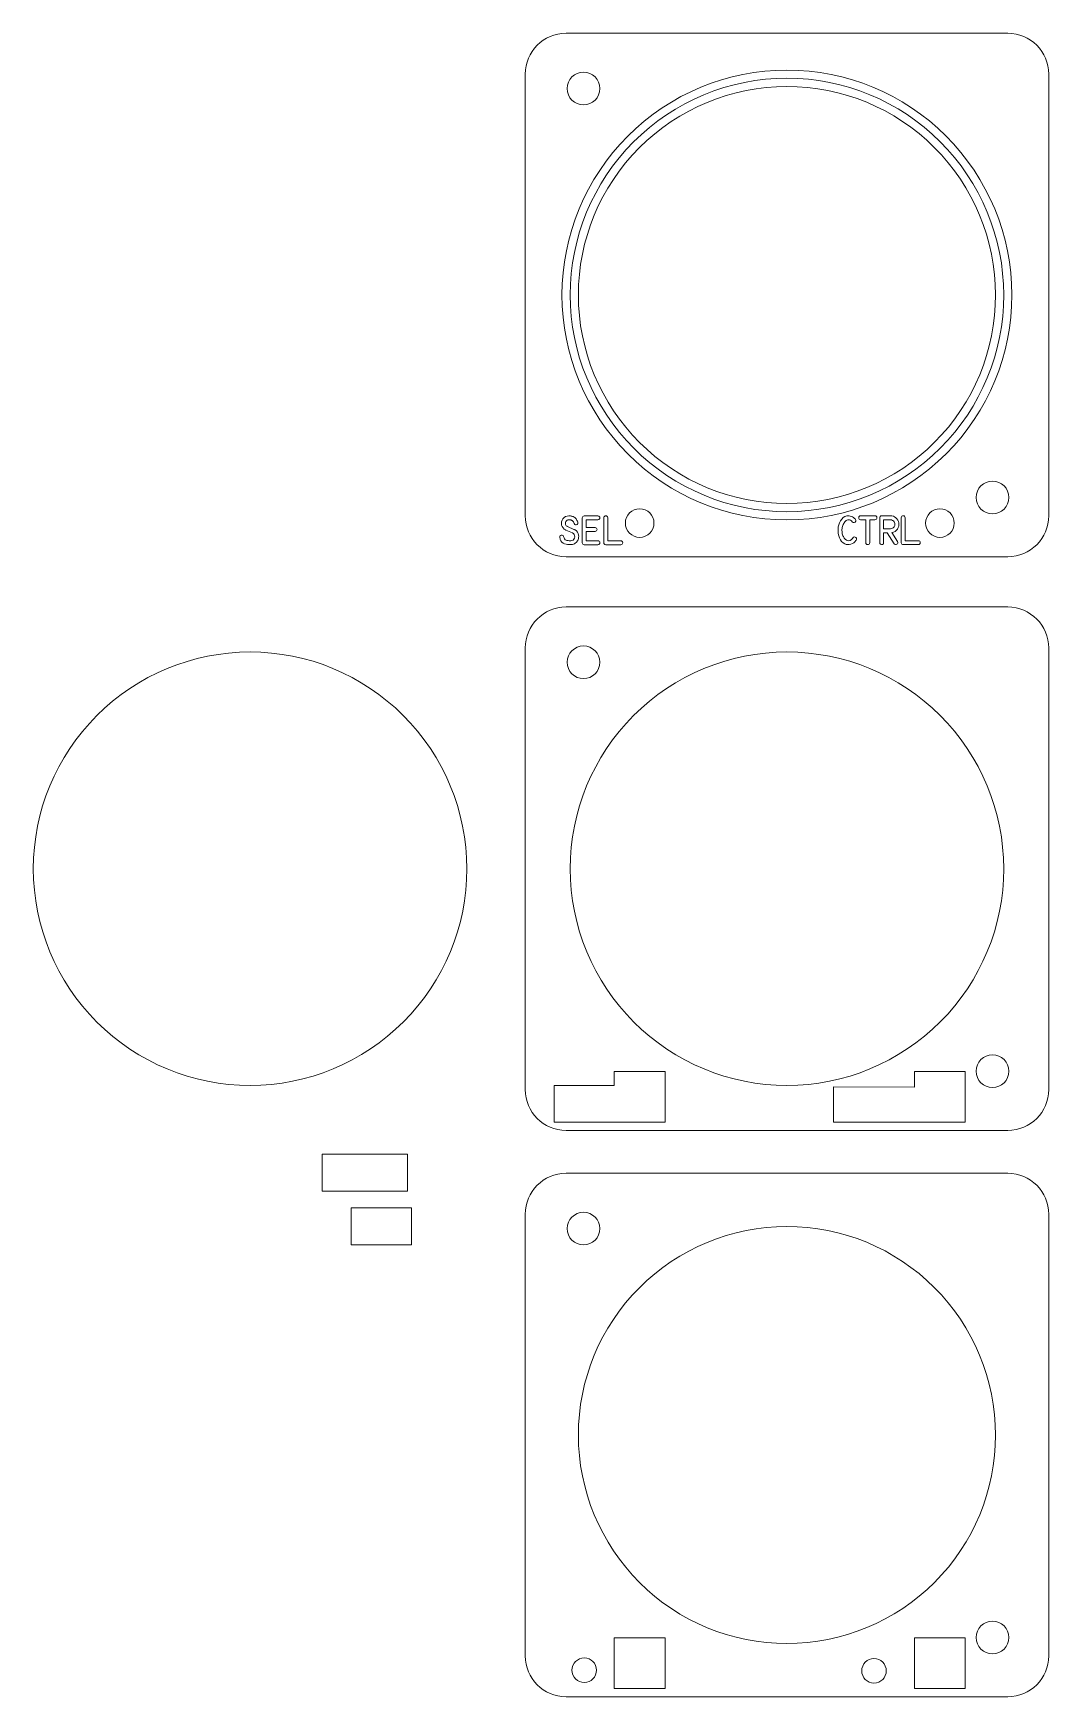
# Model space of a CAD drawing. Header units: millimetres. Extents: x -92 to 32, y -136 to 67.
import ezdxf

# ---------------------------------------------------------------- set-up
doc = ezdxf.new("R2010")
doc.units = ezdxf.units.MM
doc.header["$MEASUREMENT"] = 0
doc.layers.add('Engrave', color=7, linetype='Continuous')
doc.layers.add('Layer 1', color=7, linetype='Continuous')

msp = doc.modelspace()

# ---------------------------------------------------------------- linework, layer by layer
at = {"layer": 'Engrave', "color": 240, "lineweight": 9}
for points, knots in [([(0, 62.5755), (-7.2981, 62.5709), (-14.2953, 59.6673), (-19.4526, 54.5036), (-19.4526, 54.5036), (-24.6099, 49.3398), (-27.5045, 42.3736), (-27.4999, 35.0756), (-27.4999, 35.0756), (-27.4954, 27.7775), (-24.5917, 20.7803), (-19.428, 15.623), (-19.428, 15.623), (-14.2643, 10.4657), (-7.2981, 7.5711), (0, 7.5757), (0, 7.5757), (7.298, 7.5803), (14.2953, 10.4839), (19.4525, 15.6476), (19.4525, 15.6476), (24.6098, 20.8114), (27.5044, 27.7775), (27.4999, 35.0756), (27.4999, 35.0756), (27.4953, 42.3736), (24.5917, 49.3709), (19.428, 54.5282), (19.428, 54.5282), (14.2642, 59.6854), (7.298, 62.5801), (0, 62.5755)], [0, 0, 0, 0, 0.11111111, 0.11111111, 0.11111111, 0.11111111, 0.22222222, 0.22222222, 0.22222222, 0.22222222, 0.33333333, 0.33333333, 0.33333333, 0.33333333, 0.44444444, 0.44444444, 0.44444444, 0.44444444, 0.55555556, 0.55555556, 0.55555556, 0.55555556, 0.66666667, 0.66666667, 0.66666667, 0.66666667, 0.77777778, 0.77777778, 0.77777778, 0.77777778, 1, 1, 1, 1]), ([(0, 61.5755), (-7.0327, 61.5711), (-13.7755, 58.7731), (-18.7452, 53.7971), (-18.7452, 53.7971), (-23.715, 48.8211), (-26.5043, 42.1082), (-26.4999, 35.0756), (-26.4999, 35.0756), (-26.4956, 28.0429), (-23.6975, 21.3001), (-18.7215, 16.3304), (-18.7215, 16.3304), (-13.7456, 11.3606), (-7.0327, 8.5713), (0, 8.5757), (0, 8.5757), (7.0326, 8.5801), (13.7755, 11.3781), (18.7451, 16.3541), (18.7451, 16.3541), (23.7149, 21.3301), (26.5042, 28.0429), (26.4999, 35.0756), (26.4999, 35.0756), (26.4955, 42.1082), (23.6975, 48.8511), (18.7215, 53.8208), (18.7215, 53.8208), (13.7455, 58.7905), (7.0326, 61.5799), (0, 61.5755)], [0, 0, 0, 0, 0.11111111, 0.11111111, 0.11111111, 0.11111111, 0.22222222, 0.22222222, 0.22222222, 0.22222222, 0.33333333, 0.33333333, 0.33333333, 0.33333333, 0.44444444, 0.44444444, 0.44444444, 0.44444444, 0.55555556, 0.55555556, 0.55555556, 0.55555556, 0.66666667, 0.66666667, 0.66666667, 0.66666667, 0.77777778, 0.77777778, 0.77777778, 0.77777778, 1, 1, 1, 1]), ([(-26.0407, 6.4191), (-26.0407, 6.4191), (-26.0131, 6.4074), (-26.0131, 6.4074), (-26.0131, 6.4074), (-26.0131, 6.4074), (-25.9819, 6.3921), (-25.9819, 6.3921), (-25.9819, 6.3921), (-25.9819, 6.3921), (-25.9543, 6.3762), (-25.9543, 6.3762), (-25.9543, 6.3762), (-25.9466, 6.3703), (-25.9372, 6.365), (-25.9278, 6.3597), (-25.9278, 6.3597), (-25.9178, 6.355), (-25.9084, 6.3492), (-25.899, 6.3439), (-25.899, 6.3439), (-25.6721, 6.1945), (-25.531, 5.9876), (-25.4775, 5.7236), (-25.4775, 5.7236), (-25.4569, 5.6201), (-25.4522, 5.5137), (-25.4633, 5.4049), (-25.4633, 5.4049), (-25.4822, 5.2485), (-25.5368, 5.1045), (-25.628, 4.9716), (-25.628, 4.9716), (-25.7191, 4.8387), (-25.8338, 4.7364), (-25.9713, 4.6641), (-25.9713, 4.6641), (-26.1195, 4.5859), (-26.273, 4.5471), (-26.4317, 4.5471), (-26.4317, 4.5471), (-26.698, 4.5471), (-26.952, 4.5812), (-27.1949, 4.6494), (-27.1949, 4.6494), (-27.4371, 4.7176), (-27.6099, 4.9004), (-27.7128, 5.198), (-27.7128, 5.198), (-27.727, 5.2362), (-27.7369, 5.275), (-27.744, 5.315), (-27.744, 5.315), (-27.7511, 5.3555), (-27.7593, 5.3955), (-27.7681, 5.4361), (-27.7681, 5.4361), (-27.7852, 5.5184), (-27.7652, 5.5913), (-27.707, 5.6548), (-27.707, 5.6548), (-27.6493, 5.7177), (-27.577, 5.7418), (-27.4912, 5.7271), (-27.4912, 5.7271), (-27.4001, 5.7083), (-27.3371, 5.6524), (-27.3013, 5.5584), (-27.3013, 5.5584), (-27.3013, 5.5584), (-27.296, 5.5425), (-27.296, 5.5425), (-27.296, 5.5425), (-27.2413, 5.2932), (-27.1449, 5.1444), (-27.0079, 5.0962), (-27.0079, 5.0962), (-26.8703, 5.048), (-26.6798, 5.0263), (-26.4352, 5.031), (-26.4352, 5.031), (-26.21, 5.031), (-26.0554, 5.1368), (-25.9713, 5.3479), (-25.9713, 5.3479), (-25.9349, 5.442), (-25.929, 5.5401), (-25.9543, 5.6419), (-25.9543, 5.6419), (-25.9796, 5.743), (-26.0295, 5.8282), (-26.1042, 5.8958), (-26.1042, 5.8958), (-26.1377, 5.9247), (-26.1812, 5.9511), (-26.2353, 5.9764), (-26.2353, 5.9764), (-26.2353, 5.9764), (-27.0326, 6.3262), (-27.0326, 6.3262), (-27.0326, 6.3262), (-27.0326, 6.3262), (-27.0585, 6.3403), (-27.0585, 6.3403), (-27.0585, 6.3403), (-27.3195, 6.4779), (-27.4812, 6.6737), (-27.5441, 6.9277), (-27.5441, 6.9277), (-27.6211, 7.2217), (-27.5676, 7.4851), (-27.383, 7.7191), (-27.383, 7.7191), (-27.199, 7.9525), (-26.9567, 8.0695), (-26.6575, 8.0695), (-26.6575, 8.0695), (-26.6575, 8.0695), (-26.4676, 8.0642), (-26.4676, 8.0642), (-26.4676, 8.0642), (-26.4058, 8.053), (-26.3459, 8.0419), (-26.2888, 8.0307), (-26.2888, 8.0307), (-26.2312, 8.0201), (-26.173, 8.0013), (-26.1148, 7.9748), (-26.1148, 7.9748), (-25.9702, 7.9072), (-25.859, 7.8137), (-25.782, 7.6956), (-25.782, 7.6956), (-25.705, 7.5774), (-25.6356, 7.4492), (-25.5739, 7.3116), (-25.5739, 7.3116), (-25.568, 7.2987), (-25.5627, 7.284), (-25.558, 7.2669), (-25.558, 7.2669), (-25.5457, 7.2105), (-25.5515, 7.1594), (-25.5756, 7.1135), (-25.5756, 7.1135), (-25.5892, 7.0847), (-25.6039, 7.0629), (-25.6186, 7.0482), (-25.6186, 7.0482), (-25.6333, 7.0329), (-25.6456, 7.0229), (-25.6544, 7.0171), (-25.6544, 7.0171), (-25.7144, 6.9747), (-25.7797, 6.9618), (-25.8508, 6.9794), (-25.8508, 6.9794), (-25.9225, 6.9953), (-25.9766, 7.0412), (-26.0148, 7.117), (-26.0148, 7.117), (-26.0448, 7.1835), (-26.0766, 7.2517), (-26.1101, 7.321), (-26.1101, 7.321), (-26.1442, 7.3904), (-26.1918, 7.448), (-26.2524, 7.4945), (-26.2524, 7.4945), (-26.2777, 7.5127), (-26.3023, 7.5262), (-26.3259, 7.5345), (-26.3259, 7.5345), (-26.3494, 7.5433), (-26.3753, 7.5527), (-26.4041, 7.5633), (-26.4041, 7.5633), (-26.4041, 7.5633), (-26.5158, 7.5821), (-26.5158, 7.5821), (-26.5158, 7.5821), (-26.5158, 7.5821), (-26.6745, 7.5874), (-26.6745, 7.5874), (-26.6745, 7.5874), (-26.8286, 7.585), (-26.9462, 7.5186), (-27.0273, 7.3875), (-27.0273, 7.3875), (-27.0826, 7.3034), (-27.1031, 7.2099), (-27.0896, 7.1064), (-27.0896, 7.1064), (-27.0737, 6.9794), (-27.0138, 6.8807), (-26.9103, 6.8101), (-26.9103, 6.8101), (-26.9056, 6.8072), (-26.9009, 6.8031), (-26.895, 6.7989), (-26.895, 6.7989), (-26.8891, 6.7954), (-26.8827, 6.7913), (-26.8762, 6.7878), (-26.8762, 6.7878), (-26.8762, 6.7878), (-26.8568, 6.7795), (-26.8568, 6.7795), (-26.8568, 6.7795), (-26.8568, 6.7795), (-26.8362, 6.7707), (-26.8362, 6.7707), (-26.8362, 6.7707), (-26.8362, 6.7707), (-26.0407, 6.4191), (-26.0407, 6.4191)], [0, 0, 0, 0, 0.01818182, 0.01818182, 0.01818182, 0.01818182, 0.03636364, 0.03636364, 0.03636364, 0.03636364, 0.05454545, 0.05454545, 0.05454545, 0.05454545, 0.07272727, 0.07272727, 0.07272727, 0.07272727, 0.09090909, 0.09090909, 0.09090909, 0.09090909, 0.10909091, 0.10909091, 0.10909091, 0.10909091, 0.12727273, 0.12727273, 0.12727273, 0.12727273, 0.14545455, 0.14545455, 0.14545455, 0.14545455, 0.16363636, 0.16363636, 0.16363636, 0.16363636, 0.18181818, 0.18181818, 0.18181818, 0.18181818, 0.2, 0.2, 0.2, 0.2, 0.21818182, 0.21818182, 0.21818182, 0.21818182, 0.23636364, 0.23636364, 0.23636364, 0.23636364, 0.25454545, 0.25454545, 0.25454545, 0.25454545, 0.27272727, 0.27272727, 0.27272727, 0.27272727, 0.29090909, 0.29090909, 0.29090909, 0.29090909, 0.30909091, 0.30909091, 0.30909091, 0.30909091, 0.32727273, 0.32727273, 0.32727273, 0.32727273, 0.34545455, 0.34545455, 0.34545455, 0.34545455, 0.36363636, 0.36363636, 0.36363636, 0.36363636, 0.38181818, 0.38181818, 0.38181818, 0.38181818, 0.4, 0.4, 0.4, 0.4, 0.41818182, 0.41818182, 0.41818182, 0.41818182, 0.43636364, 0.43636364, 0.43636364, 0.43636364, 0.45454545, 0.45454545, 0.45454545, 0.45454545, 0.47272727, 0.47272727, 0.47272727, 0.47272727, 0.49090909, 0.49090909, 0.49090909, 0.49090909, 0.50909091, 0.50909091, 0.50909091, 0.50909091, 0.52727273, 0.52727273, 0.52727273, 0.52727273, 0.54545455, 0.54545455, 0.54545455, 0.54545455, 0.56363636, 0.56363636, 0.56363636, 0.56363636, 0.58181818, 0.58181818, 0.58181818, 0.58181818, 0.6, 0.6, 0.6, 0.6, 0.61818182, 0.61818182, 0.61818182, 0.61818182, 0.63636364, 0.63636364, 0.63636364, 0.63636364, 0.65454545, 0.65454545, 0.65454545, 0.65454545, 0.67272727, 0.67272727, 0.67272727, 0.67272727, 0.69090909, 0.69090909, 0.69090909, 0.69090909, 0.70909091, 0.70909091, 0.70909091, 0.70909091, 0.72727273, 0.72727273, 0.72727273, 0.72727273, 0.74545455, 0.74545455, 0.74545455, 0.74545455, 0.76363636, 0.76363636, 0.76363636, 0.76363636, 0.78181818, 0.78181818, 0.78181818, 0.78181818, 0.8, 0.8, 0.8, 0.8, 0.81818182, 0.81818182, 0.81818182, 0.81818182, 0.83636364, 0.83636364, 0.83636364, 0.83636364, 0.85454545, 0.85454545, 0.85454545, 0.85454545, 0.87272727, 0.87272727, 0.87272727, 0.87272727, 0.89090909, 0.89090909, 0.89090909, 0.89090909, 0.90909091, 0.90909091, 0.90909091, 0.90909091, 0.92727273, 0.92727273, 0.92727273, 0.92727273, 0.94545455, 0.94545455, 0.94545455, 0.94545455, 0.96363636, 0.96363636, 0.96363636, 0.96363636, 1, 1, 1, 1]), ([(-23.1192, 7.5891), (-23.1192, 7.5891), (-24.5473, 7.5891), (-24.5473, 7.5891), (-24.5473, 7.5891), (-24.5473, 7.5891), (-24.5473, 6.6467), (-24.5473, 6.6467), (-24.5473, 6.6467), (-24.5473, 6.6467), (-23.4584, 6.6467), (-23.4584, 6.6467), (-23.4584, 6.6467), (-23.2956, 6.6226), (-23.2144, 6.5408), (-23.215, 6.4015), (-23.215, 6.4015), (-23.2156, 6.2616), (-23.2967, 6.1804), (-23.4584, 6.1575), (-23.4584, 6.1575), (-23.4584, 6.1575), (-24.5473, 6.1575), (-24.5473, 6.1575), (-24.5473, 6.1575), (-24.5473, 6.1575), (-24.5473, 5.0257), (-24.5473, 5.0257), (-24.5473, 5.0257), (-24.5473, 5.0257), (-23.1192, 5.0257), (-23.1192, 5.0257), (-23.1192, 5.0257), (-22.9575, 5.0016), (-22.8764, 4.921), (-22.8764, 4.7829), (-22.8764, 4.7829), (-22.8764, 4.6453), (-22.9575, 4.5647), (-23.1192, 4.5418), (-23.1192, 4.5418), (-23.1192, 4.5418), (-24.7866, 4.5418), (-24.7866, 4.5418), (-24.7866, 4.5418), (-24.9301, 4.56), (-25.0118, 4.6418), (-25.0312, 4.7864), (-25.0312, 4.7864), (-25.0312, 4.7864), (-25.0312, 7.8284), (-25.0312, 7.8284), (-25.0312, 7.8284), (-25.0094, 7.9801), (-24.9277, 8.0601), (-24.7866, 8.0695), (-24.7866, 8.0695), (-24.7866, 8.0695), (-23.1192, 8.0695), (-23.1192, 8.0695), (-23.1192, 8.0695), (-22.9575, 8.0572), (-22.8764, 7.976), (-22.877, 7.8273), (-22.877, 7.8273), (-22.8775, 7.6785), (-22.9587, 7.5991), (-23.1192, 7.5891)], [0, 0, 0, 0, 0.05555556, 0.05555556, 0.05555556, 0.05555556, 0.11111111, 0.11111111, 0.11111111, 0.11111111, 0.16666667, 0.16666667, 0.16666667, 0.16666667, 0.22222222, 0.22222222, 0.22222222, 0.22222222, 0.27777778, 0.27777778, 0.27777778, 0.27777778, 0.33333333, 0.33333333, 0.33333333, 0.33333333, 0.38888889, 0.38888889, 0.38888889, 0.38888889, 0.44444444, 0.44444444, 0.44444444, 0.44444444, 0.5, 0.5, 0.5, 0.5, 0.55555556, 0.55555556, 0.55555556, 0.55555556, 0.61111111, 0.61111111, 0.61111111, 0.61111111, 0.66666667, 0.66666667, 0.66666667, 0.66666667, 0.72222222, 0.72222222, 0.72222222, 0.72222222, 0.77777778, 0.77777778, 0.77777778, 0.77777778, 0.83333333, 0.83333333, 0.83333333, 0.83333333, 0.88888889, 0.88888889, 0.88888889, 0.88888889, 1, 1, 1, 1]), ([(-22.1532, 4.54), (-22.2943, 4.5494), (-22.376, 4.6288), (-22.3978, 4.7793), (-22.3978, 4.7793), (-22.3978, 4.7793), (-22.3978, 7.8249), (-22.3978, 7.8249), (-22.3978, 7.8249), (-22.3737, 7.9901), (-22.2896, 8.0713), (-22.1462, 8.0689), (-22.1462, 8.0689), (-22.0027, 8.066), (-21.9245, 7.9842), (-21.9122, 7.8249), (-21.9122, 7.8249), (-21.9122, 7.8249), (-21.9122, 5.021), (-21.9122, 5.021), (-21.9122, 5.021), (-21.9122, 5.021), (-20.3223, 5.0222), (-20.3223, 5.0222), (-20.3223, 5.0222), (-20.1589, 5.0039), (-20.0783, 4.9216), (-20.0801, 4.7752), (-20.0801, 4.7752), (-20.0819, 4.6288), (-20.163, 4.5506), (-20.3241, 4.54), (-20.3241, 4.54), (-20.3241, 4.54), (-22.1532, 4.54), (-22.1532, 4.54)], [0, 0, 0, 0, 0.1, 0.1, 0.1, 0.1, 0.2, 0.2, 0.2, 0.2, 0.3, 0.3, 0.3, 0.3, 0.4, 0.4, 0.4, 0.4, 0.5, 0.5, 0.5, 0.5, 0.6, 0.6, 0.6, 0.6, 0.7, 0.7, 0.7, 0.7, 0.8, 0.8, 0.8, 0.8, 1, 1, 1, 1]), ([(8.4639, 5.1009), (8.4639, 5.1009), (8.4486, 5.078), (8.4486, 5.078), (8.4486, 5.078), (8.4451, 5.0739), (8.4422, 5.0697), (8.4398, 5.0662), (8.4398, 5.0662), (8.4381, 5.0627), (8.4357, 5.0592), (8.4334, 5.0556), (8.4334, 5.0556), (8.2758, 4.8434), (8.0694, 4.6923), (7.8137, 4.6017), (7.8137, 4.6017), (7.5585, 4.5118), (7.3068, 4.5282), (7.0587, 4.6511), (7.0587, 4.6511), (6.7706, 4.7946), (6.559, 5.038), (6.4237, 5.3813), (6.4237, 5.3813), (6.2891, 5.7247), (6.2309, 6.0816), (6.2497, 6.452), (6.2497, 6.452), (6.2691, 6.8224), (6.3667, 7.1622), (6.5425, 7.4727), (6.5425, 7.4727), (6.7189, 7.7825), (6.9747, 7.9766), (7.3104, 8.0548), (7.3104, 8.0548), (7.5032, 8.0994), (7.6955, 8.0806), (7.8872, 7.9989), (7.8872, 7.9989), (8.0788, 7.9166), (8.2364, 7.8014), (8.3593, 7.6532), (8.3593, 7.6532), (8.3605, 7.6532), (8.3634, 7.6497), (8.3675, 7.6414), (8.3675, 7.6414), (8.4204, 7.5726), (8.4316, 7.4968), (8.4004, 7.4151), (8.4004, 7.4151), (8.3693, 7.3328), (8.3128, 7.2816), (8.2299, 7.2604), (8.2299, 7.2604), (8.1417, 7.2375), (8.06, 7.264), (7.9853, 7.3398), (7.9853, 7.3398), (7.8313, 7.5191), (7.6831, 7.605), (7.5409, 7.5985), (7.5409, 7.5985), (7.3986, 7.5915), (7.271, 7.5327), (7.1587, 7.4227), (7.1587, 7.4227), (7.0458, 7.3122), (6.9523, 7.1711), (6.8776, 6.9988), (6.8776, 6.9988), (6.803, 6.8265), (6.7571, 6.6654), (6.7401, 6.5149), (6.7401, 6.5149), (6.7195, 6.3474), (6.7213, 6.1786), (6.7459, 6.0093), (6.7459, 6.0093), (6.7706, 5.84), (6.8224, 5.6806), (6.9018, 5.5313), (6.9018, 5.5313), (7.0399, 5.2696), (7.2134, 5.1056), (7.4227, 5.0398), (7.4227, 5.0398), (7.6326, 4.9733), (7.8372, 5.0739), (8.0371, 5.3402), (8.0371, 5.3402), (8.0465, 5.3514), (8.0571, 5.3667), (8.07, 5.3849), (8.07, 5.3849), (8.1776, 5.5042), (8.2917, 5.5166), (8.4116, 5.4219), (8.4116, 5.4219), (8.5315, 5.3273), (8.5492, 5.2203), (8.4639, 5.1009)], [0, 0, 0, 0, 0.03703704, 0.03703704, 0.03703704, 0.03703704, 0.07407407, 0.07407407, 0.07407407, 0.07407407, 0.11111111, 0.11111111, 0.11111111, 0.11111111, 0.14814815, 0.14814815, 0.14814815, 0.14814815, 0.18518519, 0.18518519, 0.18518519, 0.18518519, 0.22222222, 0.22222222, 0.22222222, 0.22222222, 0.25925926, 0.25925926, 0.25925926, 0.25925926, 0.2962963, 0.2962963, 0.2962963, 0.2962963, 0.33333333, 0.33333333, 0.33333333, 0.33333333, 0.37037037, 0.37037037, 0.37037037, 0.37037037, 0.40740741, 0.40740741, 0.40740741, 0.40740741, 0.44444444, 0.44444444, 0.44444444, 0.44444444, 0.48148148, 0.48148148, 0.48148148, 0.48148148, 0.51851852, 0.51851852, 0.51851852, 0.51851852, 0.55555556, 0.55555556, 0.55555556, 0.55555556, 0.59259259, 0.59259259, 0.59259259, 0.59259259, 0.62962963, 0.62962963, 0.62962963, 0.62962963, 0.66666667, 0.66666667, 0.66666667, 0.66666667, 0.7037037, 0.7037037, 0.7037037, 0.7037037, 0.74074074, 0.74074074, 0.74074074, 0.74074074, 0.77777778, 0.77777778, 0.77777778, 0.77777778, 0.81481481, 0.81481481, 0.81481481, 0.81481481, 0.85185185, 0.85185185, 0.85185185, 0.85185185, 0.88888889, 0.88888889, 0.88888889, 0.88888889, 0.92592593, 0.92592593, 0.92592593, 0.92592593, 1, 1, 1, 1]), ([(9.6416, 4.7905), (9.6416, 4.7905), (9.6416, 7.5915), (9.6416, 7.5915), (9.6416, 7.5915), (9.6416, 7.5915), (9.0096, 7.5915), (9.0096, 7.5915), (9.0096, 7.5915), (8.849, 7.6038), (8.7685, 7.6849), (8.7691, 7.8331), (8.7691, 7.8331), (8.7697, 7.9819), (8.8502, 8.0636), (9.0096, 8.0771), (9.0096, 8.0771), (9.0096, 8.0771), (10.7581, 8.0771), (10.7581, 8.0771), (10.7581, 8.0771), (10.9163, 8.0648), (10.9962, 7.983), (10.9968, 7.8331), (10.9968, 7.8331), (10.9974, 7.6838), (10.9175, 7.6026), (10.7581, 7.5915), (10.7581, 7.5915), (10.7581, 7.5915), (10.1278, 7.5915), (10.1278, 7.5915), (10.1278, 7.5915), (10.1278, 7.5915), (10.1278, 4.7905), (10.1278, 4.7905), (10.1278, 4.7905), (10.1014, 4.6276), (10.0167, 4.547), (9.8733, 4.5494), (9.8733, 4.5494), (9.7304, 4.5518), (9.6534, 4.6323), (9.6416, 4.7905)], [0, 0, 0, 0, 0.08333333, 0.08333333, 0.08333333, 0.08333333, 0.16666667, 0.16666667, 0.16666667, 0.16666667, 0.25, 0.25, 0.25, 0.25, 0.33333333, 0.33333333, 0.33333333, 0.33333333, 0.41666667, 0.41666667, 0.41666667, 0.41666667, 0.5, 0.5, 0.5, 0.5, 0.58333333, 0.58333333, 0.58333333, 0.58333333, 0.66666667, 0.66666667, 0.66666667, 0.66666667, 0.75, 0.75, 0.75, 0.75, 0.83333333, 0.83333333, 0.83333333, 0.83333333, 1, 1, 1, 1]), ([(13.5097, 4.9233), (13.5832, 4.7934), (13.5626, 4.6846), (13.448, 4.5958), (13.448, 4.5958), (13.3927, 4.557), (13.3292, 4.5435), (13.2575, 4.5565), (13.2575, 4.5565), (13.1858, 4.5688), (13.1334, 4.6047), (13.0999, 4.6629), (13.0999, 4.6629), (13.0999, 4.6629), (12.2509, 6.0052), (12.2509, 6.0052), (12.2509, 6.0052), (12.2509, 6.0052), (11.8199, 6.0052), (11.8199, 6.0052), (11.8199, 6.0052), (11.8199, 6.0052), (11.8199, 4.7922), (11.8199, 4.7922), (11.8199, 4.7922), (11.8199, 4.6923), (11.7747, 4.6205), (11.6841, 4.5759), (11.6841, 4.5759), (11.593, 4.5318), (11.5083, 4.54), (11.429, 4.6011), (11.429, 4.6011), (11.366, 4.6482), (11.3343, 4.7117), (11.3343, 4.7922), (11.3343, 4.7922), (11.3343, 4.7922), (11.3343, 7.836), (11.3343, 7.836), (11.3343, 7.836), (11.3343, 7.9025), (11.3578, 7.9595), (11.4043, 8.0065), (11.4043, 8.0065), (11.4507, 8.0536), (11.5077, 8.0771), (11.5754, 8.0771), (11.5754, 8.0771), (11.5754, 8.0771), (12.6448, 8.0771), (12.6448, 8.0771), (12.6448, 8.0771), (12.9024, 8.0771), (13.1258, 7.9954), (13.3151, 7.8319), (13.3151, 7.8319), (13.5044, 7.6679), (13.6226, 7.4603), (13.6685, 7.2087), (13.6685, 7.2087), (13.7167, 6.9388), (13.6596, 6.6866), (13.4968, 6.452), (13.4968, 6.452), (13.3345, 6.2168), (13.1187, 6.0745), (12.85, 6.024), (12.85, 6.024), (12.85, 6.024), (12.8171, 6.0187), (12.8171, 6.0187), (12.8171, 6.0187), (12.8171, 6.0187), (13.5097, 4.9233), (13.5097, 4.9233)], [0, 0, 0, 0, 0.05, 0.05, 0.05, 0.05, 0.1, 0.1, 0.1, 0.1, 0.15, 0.15, 0.15, 0.15, 0.2, 0.2, 0.2, 0.2, 0.25, 0.25, 0.25, 0.25, 0.3, 0.3, 0.3, 0.3, 0.35, 0.35, 0.35, 0.35, 0.4, 0.4, 0.4, 0.4, 0.45, 0.45, 0.45, 0.45, 0.5, 0.5, 0.5, 0.5, 0.55, 0.55, 0.55, 0.55, 0.6, 0.6, 0.6, 0.6, 0.65, 0.65, 0.65, 0.65, 0.7, 0.7, 0.7, 0.7, 0.75, 0.75, 0.75, 0.75, 0.8, 0.8, 0.8, 0.8, 0.85, 0.85, 0.85, 0.85, 0.9, 0.9, 0.9, 0.9, 1, 1, 1, 1]), ([(12.6448, 6.489), (12.7624, 6.489), (12.8706, 6.5243), (12.97, 6.5961), (12.97, 6.5961), (13.0693, 6.6672), (13.1358, 6.7601), (13.1705, 6.8747), (13.1705, 6.8747), (13.2246, 7.0517), (13.1999, 7.2116), (13.0964, 7.3545), (13.0964, 7.3545), (12.9929, 7.4974), (12.8506, 7.5762), (12.6695, 7.5915), (12.6695, 7.5915), (12.6695, 7.5915), (11.8199, 7.5915), (11.8199, 7.5915), (11.8199, 7.5915), (11.8199, 7.5915), (11.8199, 6.489), (11.8199, 6.489), (11.8199, 6.489), (11.8199, 6.489), (12.6448, 6.489), (12.6448, 6.489)], [0, 0, 0, 0, 0.125, 0.125, 0.125, 0.125, 0.25, 0.25, 0.25, 0.25, 0.375, 0.375, 0.375, 0.375, 0.5, 0.5, 0.5, 0.5, 0.625, 0.625, 0.625, 0.625, 0.75, 0.75, 0.75, 0.75, 1, 1, 1, 1]), ([(14.21, 4.5476), (14.0689, 4.557), (13.9872, 4.6364), (13.9654, 4.7869), (13.9654, 4.7869), (13.9654, 4.7869), (13.9654, 7.8325), (13.9654, 7.8325), (13.9654, 7.8325), (13.9895, 7.9977), (14.0736, 8.0789), (14.217, 8.0765), (14.217, 8.0765), (14.3605, 8.0736), (14.4387, 7.9918), (14.451, 7.8325), (14.451, 7.8325), (14.451, 7.8325), (14.451, 5.0286), (14.451, 5.0286), (14.451, 5.0286), (14.451, 5.0286), (16.0409, 5.0298), (16.0409, 5.0298), (16.0409, 5.0298), (16.2043, 5.0115), (16.2849, 4.9292), (16.2831, 4.7828), (16.2831, 4.7828), (16.2813, 4.6364), (16.2002, 4.5582), (16.0391, 4.5476), (16.0391, 4.5476), (16.0391, 4.5476), (14.21, 4.5476), (14.21, 4.5476)], [0, 0, 0, 0, 0.1, 0.1, 0.1, 0.1, 0.2, 0.2, 0.2, 0.2, 0.3, 0.3, 0.3, 0.3, 0.4, 0.4, 0.4, 0.4, 0.5, 0.5, 0.5, 0.5, 0.6, 0.6, 0.6, 0.6, 0.7, 0.7, 0.7, 0.7, 0.8, 0.8, 0.8, 0.8, 1, 1, 1, 1])]:
    msp.add_open_spline(points, degree=3, knots=knots, dxfattribs=at)
at = {"layer": 'Layer 1', "color": 250, "lineweight": 9}
for points in [[(-56.8212, -74.5023), (-46.3946, -74.5023), (-46.3946, -69.9927), (-56.8212, -69.9927), (-56.8212, -74.5023)], [(-53.2915, -81.0582), (-45.9027, -81.0582), (-45.9027, -76.56), (-53.2915, -76.56), (-53.2915, -81.0582)]]:
    msp.add_lwpolyline(points, close=True, dxfattribs=at)
at = {"layer": 'Layer 1', "color": 250, "lineweight": 20}
for centre in [(-24.7804, -133.0728), (10.6403, -133.1522)]:
    msp.add_ellipse(centre, major_axis=(0, 1.5), ratio=1, dxfattribs=at)
at = {"layer": 'Layer 1', "color": 250, "lineweight": 9}
for points, knots in [([(-26.9999, 67.0756), (-26.9999, 67.0756), (26.9999, 67.0756), (26.9999, 67.0756), (26.9999, 67.0756), (29.75, 67.0756), (32, 64.8256), (32, 62.0756), (32, 62.0756), (32, 62.0756), (32, 8.0756), (32, 8.0756), (32, 8.0756), (32, 5.3256), (29.75, 3.0756), (26.9999, 3.0756), (26.9999, 3.0756), (26.9999, 3.0756), (-26.9999, 3.0756), (-26.9999, 3.0756), (-26.9999, 3.0756), (-29.75, 3.0756), (-32, 5.3256), (-32, 8.0756), (-32, 8.0756), (-32, 8.0756), (-32, 62.0756), (-32, 62.0756), (-32, 62.0756), (-32, 64.8256), (-29.75, 67.0756), (-26.9999, 67.0756)], [0, 0, 0, 0, 0.11111111, 0.11111111, 0.11111111, 0.11111111, 0.22222222, 0.22222222, 0.22222222, 0.22222222, 0.33333333, 0.33333333, 0.33333333, 0.33333333, 0.44444444, 0.44444444, 0.44444444, 0.44444444, 0.55555556, 0.55555556, 0.55555556, 0.55555556, 0.66666667, 0.66666667, 0.66666667, 0.66666667, 0.77777778, 0.77777778, 0.77777778, 0.77777778, 1, 1, 1, 1]), ([(-24.8723, 62.3163), (-25.9769, 62.3163), (-26.8723, 61.4209), (-26.8723, 60.3163), (-26.8723, 60.3163), (-26.8723, 59.2117), (-25.9769, 58.3163), (-24.8723, 58.3163), (-24.8723, 58.3163), (-23.7677, 58.3163), (-22.8723, 59.2117), (-22.8723, 60.3163), (-22.8723, 60.3163), (-22.8723, 61.4209), (-23.7677, 62.3163), (-24.8723, 62.3163)], [0, 0, 0, 0, 0.2, 0.2, 0.2, 0.2, 0.4, 0.4, 0.4, 0.4, 0.6, 0.6, 0.6, 0.6, 1, 1, 1, 1]), ([(-24.8723, 62.3163), (-25.9769, 62.3163), (-26.8723, 61.4209), (-26.8723, 60.3163), (-26.8723, 60.3163), (-26.8723, 59.2117), (-25.9769, 58.3163), (-24.8723, 58.3163), (-24.8723, 58.3163), (-23.7677, 58.3163), (-22.8723, 59.2117), (-22.8723, 60.3163), (-22.8723, 60.3163), (-22.8723, 61.4209), (-23.7677, 62.3163), (-24.8723, 62.3163)], [0, 0, 0, 0, 0.2, 0.2, 0.2, 0.2, 0.4, 0.4, 0.4, 0.4, 0.6, 0.6, 0.6, 0.6, 1, 1, 1, 1]), ([(-24.8723, 62.3163), (-25.9769, 62.3163), (-26.8723, 61.4209), (-26.8723, 60.3163), (-26.8723, 60.3163), (-26.8723, 59.2117), (-25.9769, 58.3163), (-24.8723, 58.3163), (-24.8723, 58.3163), (-23.7677, 58.3163), (-22.8723, 59.2117), (-22.8723, 60.3163), (-22.8723, 60.3163), (-22.8723, 61.4209), (-23.7677, 62.3163), (-24.8723, 62.3163)], [0, 0, 0, 0, 0.2, 0.2, 0.2, 0.2, 0.4, 0.4, 0.4, 0.4, 0.6, 0.6, 0.6, 0.6, 1, 1, 1, 1]), ([(-24.8723, 62.3163), (-25.9769, 62.3163), (-26.8723, 61.4209), (-26.8723, 60.3163), (-26.8723, 60.3163), (-26.8723, 59.2117), (-25.9769, 58.3163), (-24.8723, 58.3163), (-24.8723, 58.3163), (-23.7677, 58.3163), (-22.8723, 59.2117), (-22.8723, 60.3163), (-22.8723, 60.3163), (-22.8723, 61.4209), (-23.7677, 62.3163), (-24.8723, 62.3163)], [0, 0, 0, 0, 0.2, 0.2, 0.2, 0.2, 0.4, 0.4, 0.4, 0.4, 0.6, 0.6, 0.6, 0.6, 1, 1, 1, 1]), ([(-24.8723, 62.3163), (-25.9769, 62.3163), (-26.8723, 61.4209), (-26.8723, 60.3163), (-26.8723, 60.3163), (-26.8723, 59.2117), (-25.9769, 58.3163), (-24.8723, 58.3163), (-24.8723, 58.3163), (-23.7677, 58.3163), (-22.8723, 59.2117), (-22.8723, 60.3163), (-22.8723, 60.3163), (-22.8723, 61.4209), (-23.7677, 62.3163), (-24.8723, 62.3163)], [0, 0, 0, 0, 0.2, 0.2, 0.2, 0.2, 0.4, 0.4, 0.4, 0.4, 0.6, 0.6, 0.6, 0.6, 1, 1, 1, 1]), ([(-24.8723, 62.3163), (-25.9769, 62.3163), (-26.8723, 61.4209), (-26.8723, 60.3163), (-26.8723, 60.3163), (-26.8723, 59.2117), (-25.9769, 58.3163), (-24.8723, 58.3163), (-24.8723, 58.3163), (-23.7677, 58.3163), (-22.8723, 59.2117), (-22.8723, 60.3163), (-22.8723, 60.3163), (-22.8723, 61.4209), (-23.7677, 62.3163), (-24.8723, 62.3163)], [0, 0, 0, 0, 0.2, 0.2, 0.2, 0.2, 0.4, 0.4, 0.4, 0.4, 0.6, 0.6, 0.6, 0.6, 1, 1, 1, 1]), ([(-24.8723, 62.3163), (-25.9769, 62.3163), (-26.8723, 61.4209), (-26.8723, 60.3163), (-26.8723, 60.3163), (-26.8723, 59.2117), (-25.9769, 58.3163), (-24.8723, 58.3163), (-24.8723, 58.3163), (-23.7677, 58.3163), (-22.8723, 59.2117), (-22.8723, 60.3163), (-22.8723, 60.3163), (-22.8723, 61.4209), (-23.7677, 62.3163), (-24.8723, 62.3163)], [0, 0, 0, 0, 0.2, 0.2, 0.2, 0.2, 0.4, 0.4, 0.4, 0.4, 0.6, 0.6, 0.6, 0.6, 1, 1, 1, 1]), ([(-24.8723, 62.3163), (-25.9769, 62.3163), (-26.8723, 61.4209), (-26.8723, 60.3163), (-26.8723, 60.3163), (-26.8723, 59.2117), (-25.9769, 58.3163), (-24.8723, 58.3163), (-24.8723, 58.3163), (-23.7677, 58.3163), (-22.8723, 59.2117), (-22.8723, 60.3163), (-22.8723, 60.3163), (-22.8723, 61.4209), (-23.7677, 62.3163), (-24.8723, 62.3163)], [0, 0, 0, 0, 0.2, 0.2, 0.2, 0.2, 0.4, 0.4, 0.4, 0.4, 0.6, 0.6, 0.6, 0.6, 1, 1, 1, 1]), ([(-24.8723, 62.3163), (-25.9769, 62.3163), (-26.8723, 61.4209), (-26.8723, 60.3163), (-26.8723, 60.3163), (-26.8723, 59.2117), (-25.9769, 58.3163), (-24.8723, 58.3163), (-24.8723, 58.3163), (-23.7677, 58.3163), (-22.8723, 59.2117), (-22.8723, 60.3163), (-22.8723, 60.3163), (-22.8723, 61.4209), (-23.7677, 62.3163), (-24.8723, 62.3163)], [0, 0, 0, 0, 0.2, 0.2, 0.2, 0.2, 0.4, 0.4, 0.4, 0.4, 0.6, 0.6, 0.6, 0.6, 1, 1, 1, 1]), ([(-24.8723, 62.3163), (-25.9769, 62.3163), (-26.8723, 61.4209), (-26.8723, 60.3163), (-26.8723, 60.3163), (-26.8723, 59.2117), (-25.9769, 58.3163), (-24.8723, 58.3163), (-24.8723, 58.3163), (-23.7677, 58.3163), (-22.8723, 59.2117), (-22.8723, 60.3163), (-22.8723, 60.3163), (-22.8723, 61.4209), (-23.7677, 62.3163), (-24.8723, 62.3163)], [0, 0, 0, 0, 0.2, 0.2, 0.2, 0.2, 0.4, 0.4, 0.4, 0.4, 0.6, 0.6, 0.6, 0.6, 1, 1, 1, 1]), ([(-24.8723, 62.3163), (-25.9769, 62.3163), (-26.8723, 61.4209), (-26.8723, 60.3163), (-26.8723, 60.3163), (-26.8723, 59.2117), (-25.9769, 58.3163), (-24.8723, 58.3163), (-24.8723, 58.3163), (-23.7677, 58.3163), (-22.8723, 59.2117), (-22.8723, 60.3163), (-22.8723, 60.3163), (-22.8723, 61.4209), (-23.7677, 62.3163), (-24.8723, 62.3163)], [0, 0, 0, 0, 0.2, 0.2, 0.2, 0.2, 0.4, 0.4, 0.4, 0.4, 0.6, 0.6, 0.6, 0.6, 1, 1, 1, 1]), ([(-24.8723, 62.3163), (-25.9769, 62.3163), (-26.8723, 61.4209), (-26.8723, 60.3163), (-26.8723, 60.3163), (-26.8723, 59.2117), (-25.9769, 58.3163), (-24.8723, 58.3163), (-24.8723, 58.3163), (-23.7677, 58.3163), (-22.8723, 59.2117), (-22.8723, 60.3163), (-22.8723, 60.3163), (-22.8723, 61.4209), (-23.7677, 62.3163), (-24.8723, 62.3163)], [0, 0, 0, 0, 0.2, 0.2, 0.2, 0.2, 0.4, 0.4, 0.4, 0.4, 0.6, 0.6, 0.6, 0.6, 1, 1, 1, 1]), ([(-24.8723, 62.3163), (-25.9769, 62.3163), (-26.8723, 61.4209), (-26.8723, 60.3163), (-26.8723, 60.3163), (-26.8723, 59.2117), (-25.9769, 58.3163), (-24.8723, 58.3163), (-24.8723, 58.3163), (-23.7677, 58.3163), (-22.8723, 59.2117), (-22.8723, 60.3163), (-22.8723, 60.3163), (-22.8723, 61.4209), (-23.7677, 62.3163), (-24.8723, 62.3163)], [0, 0, 0, 0, 0.2, 0.2, 0.2, 0.2, 0.4, 0.4, 0.4, 0.4, 0.6, 0.6, 0.6, 0.6, 1, 1, 1, 1]), ([(-24.8723, 62.3163), (-25.9769, 62.3163), (-26.8723, 61.4209), (-26.8723, 60.3163), (-26.8723, 60.3163), (-26.8723, 59.2117), (-25.9769, 58.3163), (-24.8723, 58.3163), (-24.8723, 58.3163), (-23.7677, 58.3163), (-22.8723, 59.2117), (-22.8723, 60.3163), (-22.8723, 60.3163), (-22.8723, 61.4209), (-23.7677, 62.3163), (-24.8723, 62.3163)], [0, 0, 0, 0, 0.2, 0.2, 0.2, 0.2, 0.4, 0.4, 0.4, 0.4, 0.6, 0.6, 0.6, 0.6, 1, 1, 1, 1]), ([(-24.8723, 62.3163), (-25.9769, 62.3163), (-26.8723, 61.4209), (-26.8723, 60.3163), (-26.8723, 60.3163), (-26.8723, 59.2117), (-25.9769, 58.3163), (-24.8723, 58.3163), (-24.8723, 58.3163), (-23.7677, 58.3163), (-22.8723, 59.2117), (-22.8723, 60.3163), (-22.8723, 60.3163), (-22.8723, 61.4209), (-23.7677, 62.3163), (-24.8723, 62.3163)], [0, 0, 0, 0, 0.2, 0.2, 0.2, 0.2, 0.4, 0.4, 0.4, 0.4, 0.6, 0.6, 0.6, 0.6, 1, 1, 1, 1]), ([(-24.8723, 62.3163), (-25.9769, 62.3163), (-26.8723, 61.4209), (-26.8723, 60.3163), (-26.8723, 60.3163), (-26.8723, 59.2117), (-25.9769, 58.3163), (-24.8723, 58.3163), (-24.8723, 58.3163), (-23.7677, 58.3163), (-22.8723, 59.2117), (-22.8723, 60.3163), (-22.8723, 60.3163), (-22.8723, 61.4209), (-23.7677, 62.3163), (-24.8723, 62.3163)], [0, 0, 0, 0, 0.2, 0.2, 0.2, 0.2, 0.4, 0.4, 0.4, 0.4, 0.6, 0.6, 0.6, 0.6, 1, 1, 1, 1]), ([(-24.8723, 62.3163), (-25.9769, 62.3163), (-26.8723, 61.4209), (-26.8723, 60.3163), (-26.8723, 60.3163), (-26.8723, 59.2117), (-25.9769, 58.3163), (-24.8723, 58.3163), (-24.8723, 58.3163), (-23.7677, 58.3163), (-22.8723, 59.2117), (-22.8723, 60.3163), (-22.8723, 60.3163), (-22.8723, 61.4209), (-23.7677, 62.3163), (-24.8723, 62.3163)], [0, 0, 0, 0, 0.2, 0.2, 0.2, 0.2, 0.4, 0.4, 0.4, 0.4, 0.6, 0.6, 0.6, 0.6, 1, 1, 1, 1]), ([(-24.8723, 62.3163), (-25.9769, 62.3163), (-26.8723, 61.4209), (-26.8723, 60.3163), (-26.8723, 60.3163), (-26.8723, 59.2117), (-25.9769, 58.3163), (-24.8723, 58.3163), (-24.8723, 58.3163), (-23.7677, 58.3163), (-22.8723, 59.2117), (-22.8723, 60.3163), (-22.8723, 60.3163), (-22.8723, 61.4209), (-23.7677, 62.3163), (-24.8723, 62.3163)], [0, 0, 0, 0, 0.2, 0.2, 0.2, 0.2, 0.4, 0.4, 0.4, 0.4, 0.6, 0.6, 0.6, 0.6, 1, 1, 1, 1]), ([(-24.8723, 62.3163), (-25.9769, 62.3163), (-26.8723, 61.4209), (-26.8723, 60.3163), (-26.8723, 60.3163), (-26.8723, 59.2117), (-25.9769, 58.3163), (-24.8723, 58.3163), (-24.8723, 58.3163), (-23.7677, 58.3163), (-22.8723, 59.2117), (-22.8723, 60.3163), (-22.8723, 60.3163), (-22.8723, 61.4209), (-23.7677, 62.3163), (-24.8723, 62.3163)], [0, 0, 0, 0, 0.2, 0.2, 0.2, 0.2, 0.4, 0.4, 0.4, 0.4, 0.6, 0.6, 0.6, 0.6, 1, 1, 1, 1]), ([(-24.8723, 62.3163), (-25.9769, 62.3163), (-26.8723, 61.4209), (-26.8723, 60.3163), (-26.8723, 60.3163), (-26.8723, 59.2117), (-25.9769, 58.3163), (-24.8723, 58.3163), (-24.8723, 58.3163), (-23.7677, 58.3163), (-22.8723, 59.2117), (-22.8723, 60.3163), (-22.8723, 60.3163), (-22.8723, 61.4209), (-23.7677, 62.3163), (-24.8723, 62.3163)], [0, 0, 0, 0, 0.2, 0.2, 0.2, 0.2, 0.4, 0.4, 0.4, 0.4, 0.6, 0.6, 0.6, 0.6, 1, 1, 1, 1]), ([(-24.8723, 62.3163), (-25.9769, 62.3163), (-26.8723, 61.4209), (-26.8723, 60.3163), (-26.8723, 60.3163), (-26.8723, 59.2117), (-25.9769, 58.3163), (-24.8723, 58.3163), (-24.8723, 58.3163), (-23.7677, 58.3163), (-22.8723, 59.2117), (-22.8723, 60.3163), (-22.8723, 60.3163), (-22.8723, 61.4209), (-23.7677, 62.3163), (-24.8723, 62.3163)], [0, 0, 0, 0, 0.2, 0.2, 0.2, 0.2, 0.4, 0.4, 0.4, 0.4, 0.6, 0.6, 0.6, 0.6, 1, 1, 1, 1]), ([(0, 60.5755), (-6.7673, 60.5712), (-13.2557, 57.8789), (-18.0379, 53.0906), (-18.0379, 53.0906), (-22.82, 48.3024), (-25.5042, 41.8428), (-25.4999, 35.0756), (-25.4999, 35.0756), (-25.4957, 28.3083), (-22.8033, 21.8199), (-18.015, 17.0377), (-18.015, 17.0377), (-13.2269, 12.2556), (-6.7673, 9.5714), (0, 9.5757), (0, 9.5757), (6.7672, 9.58), (13.2557, 12.2723), (18.0378, 17.0606), (18.0378, 17.0606), (22.82, 21.8488), (25.5041, 28.3083), (25.4999, 35.0756), (25.4999, 35.0756), (25.4956, 41.8428), (22.8033, 48.3313), (18.015, 53.1135), (18.015, 53.1135), (13.2268, 57.8956), (6.7672, 60.5798), (0, 60.5755)], [0, 0, 0, 0, 0.11111111, 0.11111111, 0.11111111, 0.11111111, 0.22222222, 0.22222222, 0.22222222, 0.22222222, 0.33333333, 0.33333333, 0.33333333, 0.33333333, 0.44444444, 0.44444444, 0.44444444, 0.44444444, 0.55555556, 0.55555556, 0.55555556, 0.55555556, 0.66666667, 0.66666667, 0.66666667, 0.66666667, 0.77777778, 0.77777778, 0.77777778, 0.77777778, 1, 1, 1, 1]), ([(25.1277, 12.3163), (24.0231, 12.3163), (23.1277, 11.4209), (23.1277, 10.3163), (23.1277, 10.3163), (23.1277, 9.2117), (24.0231, 8.3163), (25.1277, 8.3163), (25.1277, 8.3163), (26.2323, 8.3163), (27.1277, 9.2117), (27.1277, 10.3163), (27.1277, 10.3163), (27.1277, 11.4209), (26.2323, 12.3163), (25.1277, 12.3163)], [0, 0, 0, 0, 0.2, 0.2, 0.2, 0.2, 0.4, 0.4, 0.4, 0.4, 0.6, 0.6, 0.6, 0.6, 1, 1, 1, 1]), ([(25.1277, 12.3163), (24.0231, 12.3163), (23.1277, 11.4209), (23.1277, 10.3163), (23.1277, 10.3163), (23.1277, 9.2117), (24.0231, 8.3163), (25.1277, 8.3163), (25.1277, 8.3163), (26.2323, 8.3163), (27.1277, 9.2117), (27.1277, 10.3163), (27.1277, 10.3163), (27.1277, 11.4209), (26.2323, 12.3163), (25.1277, 12.3163)], [0, 0, 0, 0, 0.2, 0.2, 0.2, 0.2, 0.4, 0.4, 0.4, 0.4, 0.6, 0.6, 0.6, 0.6, 1, 1, 1, 1]), ([(25.1277, 12.3163), (24.0231, 12.3163), (23.1277, 11.4209), (23.1277, 10.3163), (23.1277, 10.3163), (23.1277, 9.2117), (24.0231, 8.3163), (25.1277, 8.3163), (25.1277, 8.3163), (26.2323, 8.3163), (27.1277, 9.2117), (27.1277, 10.3163), (27.1277, 10.3163), (27.1277, 11.4209), (26.2323, 12.3163), (25.1277, 12.3163)], [0, 0, 0, 0, 0.2, 0.2, 0.2, 0.2, 0.4, 0.4, 0.4, 0.4, 0.6, 0.6, 0.6, 0.6, 1, 1, 1, 1]), ([(25.1277, 12.3163), (24.0231, 12.3163), (23.1277, 11.4209), (23.1277, 10.3163), (23.1277, 10.3163), (23.1277, 9.2117), (24.0231, 8.3163), (25.1277, 8.3163), (25.1277, 8.3163), (26.2323, 8.3163), (27.1277, 9.2117), (27.1277, 10.3163), (27.1277, 10.3163), (27.1277, 11.4209), (26.2323, 12.3163), (25.1277, 12.3163)], [0, 0, 0, 0, 0.2, 0.2, 0.2, 0.2, 0.4, 0.4, 0.4, 0.4, 0.6, 0.6, 0.6, 0.6, 1, 1, 1, 1]), ([(25.1277, 12.3163), (24.0231, 12.3163), (23.1277, 11.4209), (23.1277, 10.3163), (23.1277, 10.3163), (23.1277, 9.2117), (24.0231, 8.3163), (25.1277, 8.3163), (25.1277, 8.3163), (26.2323, 8.3163), (27.1277, 9.2117), (27.1277, 10.3163), (27.1277, 10.3163), (27.1277, 11.4209), (26.2323, 12.3163), (25.1277, 12.3163)], [0, 0, 0, 0, 0.2, 0.2, 0.2, 0.2, 0.4, 0.4, 0.4, 0.4, 0.6, 0.6, 0.6, 0.6, 1, 1, 1, 1]), ([(25.1277, 12.3163), (24.0231, 12.3163), (23.1277, 11.4209), (23.1277, 10.3163), (23.1277, 10.3163), (23.1277, 9.2117), (24.0231, 8.3163), (25.1277, 8.3163), (25.1277, 8.3163), (26.2323, 8.3163), (27.1277, 9.2117), (27.1277, 10.3163), (27.1277, 10.3163), (27.1277, 11.4209), (26.2323, 12.3163), (25.1277, 12.3163)], [0, 0, 0, 0, 0.2, 0.2, 0.2, 0.2, 0.4, 0.4, 0.4, 0.4, 0.6, 0.6, 0.6, 0.6, 1, 1, 1, 1]), ([(25.1277, 12.3163), (24.0231, 12.3163), (23.1277, 11.4209), (23.1277, 10.3163), (23.1277, 10.3163), (23.1277, 9.2117), (24.0231, 8.3163), (25.1277, 8.3163), (25.1277, 8.3163), (26.2323, 8.3163), (27.1277, 9.2117), (27.1277, 10.3163), (27.1277, 10.3163), (27.1277, 11.4209), (26.2323, 12.3163), (25.1277, 12.3163)], [0, 0, 0, 0, 0.2, 0.2, 0.2, 0.2, 0.4, 0.4, 0.4, 0.4, 0.6, 0.6, 0.6, 0.6, 1, 1, 1, 1]), ([(25.1277, 12.3163), (24.0231, 12.3163), (23.1277, 11.4209), (23.1277, 10.3163), (23.1277, 10.3163), (23.1277, 9.2117), (24.0231, 8.3163), (25.1277, 8.3163), (25.1277, 8.3163), (26.2323, 8.3163), (27.1277, 9.2117), (27.1277, 10.3163), (27.1277, 10.3163), (27.1277, 11.4209), (26.2323, 12.3163), (25.1277, 12.3163)], [0, 0, 0, 0, 0.2, 0.2, 0.2, 0.2, 0.4, 0.4, 0.4, 0.4, 0.6, 0.6, 0.6, 0.6, 1, 1, 1, 1]), ([(25.1277, 12.3163), (24.0231, 12.3163), (23.1277, 11.4209), (23.1277, 10.3163), (23.1277, 10.3163), (23.1277, 9.2117), (24.0231, 8.3163), (25.1277, 8.3163), (25.1277, 8.3163), (26.2323, 8.3163), (27.1277, 9.2117), (27.1277, 10.3163), (27.1277, 10.3163), (27.1277, 11.4209), (26.2323, 12.3163), (25.1277, 12.3163)], [0, 0, 0, 0, 0.2, 0.2, 0.2, 0.2, 0.4, 0.4, 0.4, 0.4, 0.6, 0.6, 0.6, 0.6, 1, 1, 1, 1]), ([(25.1277, 12.3163), (24.0231, 12.3163), (23.1277, 11.4209), (23.1277, 10.3163), (23.1277, 10.3163), (23.1277, 9.2117), (24.0231, 8.3163), (25.1277, 8.3163), (25.1277, 8.3163), (26.2323, 8.3163), (27.1277, 9.2117), (27.1277, 10.3163), (27.1277, 10.3163), (27.1277, 11.4209), (26.2323, 12.3163), (25.1277, 12.3163)], [0, 0, 0, 0, 0.2, 0.2, 0.2, 0.2, 0.4, 0.4, 0.4, 0.4, 0.6, 0.6, 0.6, 0.6, 1, 1, 1, 1]), ([(25.1277, 12.3163), (24.0231, 12.3163), (23.1277, 11.4209), (23.1277, 10.3163), (23.1277, 10.3163), (23.1277, 9.2117), (24.0231, 8.3163), (25.1277, 8.3163), (25.1277, 8.3163), (26.2323, 8.3163), (27.1277, 9.2117), (27.1277, 10.3163), (27.1277, 10.3163), (27.1277, 11.4209), (26.2323, 12.3163), (25.1277, 12.3163)], [0, 0, 0, 0, 0.2, 0.2, 0.2, 0.2, 0.4, 0.4, 0.4, 0.4, 0.6, 0.6, 0.6, 0.6, 1, 1, 1, 1]), ([(25.1277, 12.3163), (24.0231, 12.3163), (23.1277, 11.4209), (23.1277, 10.3163), (23.1277, 10.3163), (23.1277, 9.2117), (24.0231, 8.3163), (25.1277, 8.3163), (25.1277, 8.3163), (26.2323, 8.3163), (27.1277, 9.2117), (27.1277, 10.3163), (27.1277, 10.3163), (27.1277, 11.4209), (26.2323, 12.3163), (25.1277, 12.3163)], [0, 0, 0, 0, 0.2, 0.2, 0.2, 0.2, 0.4, 0.4, 0.4, 0.4, 0.6, 0.6, 0.6, 0.6, 1, 1, 1, 1]), ([(25.1277, 12.3163), (24.0231, 12.3163), (23.1277, 11.4209), (23.1277, 10.3163), (23.1277, 10.3163), (23.1277, 9.2117), (24.0231, 8.3163), (25.1277, 8.3163), (25.1277, 8.3163), (26.2323, 8.3163), (27.1277, 9.2117), (27.1277, 10.3163), (27.1277, 10.3163), (27.1277, 11.4209), (26.2323, 12.3163), (25.1277, 12.3163)], [0, 0, 0, 0, 0.2, 0.2, 0.2, 0.2, 0.4, 0.4, 0.4, 0.4, 0.6, 0.6, 0.6, 0.6, 1, 1, 1, 1]), ([(25.1277, 12.3163), (24.0231, 12.3163), (23.1277, 11.4209), (23.1277, 10.3163), (23.1277, 10.3163), (23.1277, 9.2117), (24.0231, 8.3163), (25.1277, 8.3163), (25.1277, 8.3163), (26.2323, 8.3163), (27.1277, 9.2117), (27.1277, 10.3163), (27.1277, 10.3163), (27.1277, 11.4209), (26.2323, 12.3163), (25.1277, 12.3163)], [0, 0, 0, 0, 0.2, 0.2, 0.2, 0.2, 0.4, 0.4, 0.4, 0.4, 0.6, 0.6, 0.6, 0.6, 1, 1, 1, 1]), ([(25.1277, 12.3163), (24.0231, 12.3163), (23.1277, 11.4209), (23.1277, 10.3163), (23.1277, 10.3163), (23.1277, 9.2117), (24.0231, 8.3163), (25.1277, 8.3163), (25.1277, 8.3163), (26.2323, 8.3163), (27.1277, 9.2117), (27.1277, 10.3163), (27.1277, 10.3163), (27.1277, 11.4209), (26.2323, 12.3163), (25.1277, 12.3163)], [0, 0, 0, 0, 0.2, 0.2, 0.2, 0.2, 0.4, 0.4, 0.4, 0.4, 0.6, 0.6, 0.6, 0.6, 1, 1, 1, 1]), ([(25.1277, 12.3163), (24.0231, 12.3163), (23.1277, 11.4209), (23.1277, 10.3163), (23.1277, 10.3163), (23.1277, 9.2117), (24.0231, 8.3163), (25.1277, 8.3163), (25.1277, 8.3163), (26.2323, 8.3163), (27.1277, 9.2117), (27.1277, 10.3163), (27.1277, 10.3163), (27.1277, 11.4209), (26.2323, 12.3163), (25.1277, 12.3163)], [0, 0, 0, 0, 0.2, 0.2, 0.2, 0.2, 0.4, 0.4, 0.4, 0.4, 0.6, 0.6, 0.6, 0.6, 1, 1, 1, 1]), ([(25.1277, 12.3163), (24.0231, 12.3163), (23.1277, 11.4209), (23.1277, 10.3163), (23.1277, 10.3163), (23.1277, 9.2117), (24.0231, 8.3163), (25.1277, 8.3163), (25.1277, 8.3163), (26.2323, 8.3163), (27.1277, 9.2117), (27.1277, 10.3163), (27.1277, 10.3163), (27.1277, 11.4209), (26.2323, 12.3163), (25.1277, 12.3163)], [0, 0, 0, 0, 0.2, 0.2, 0.2, 0.2, 0.4, 0.4, 0.4, 0.4, 0.6, 0.6, 0.6, 0.6, 1, 1, 1, 1]), ([(25.1277, 12.3163), (24.0231, 12.3163), (23.1277, 11.4209), (23.1277, 10.3163), (23.1277, 10.3163), (23.1277, 9.2117), (24.0231, 8.3163), (25.1277, 8.3163), (25.1277, 8.3163), (26.2323, 8.3163), (27.1277, 9.2117), (27.1277, 10.3163), (27.1277, 10.3163), (27.1277, 11.4209), (26.2323, 12.3163), (25.1277, 12.3163)], [0, 0, 0, 0, 0.2, 0.2, 0.2, 0.2, 0.4, 0.4, 0.4, 0.4, 0.6, 0.6, 0.6, 0.6, 1, 1, 1, 1]), ([(25.1277, 12.3163), (24.0231, 12.3163), (23.1277, 11.4209), (23.1277, 10.3163), (23.1277, 10.3163), (23.1277, 9.2117), (24.0231, 8.3163), (25.1277, 8.3163), (25.1277, 8.3163), (26.2323, 8.3163), (27.1277, 9.2117), (27.1277, 10.3163), (27.1277, 10.3163), (27.1277, 11.4209), (26.2323, 12.3163), (25.1277, 12.3163)], [0, 0, 0, 0, 0.2, 0.2, 0.2, 0.2, 0.4, 0.4, 0.4, 0.4, 0.6, 0.6, 0.6, 0.6, 1, 1, 1, 1]), ([(25.1277, 12.3163), (24.0231, 12.3163), (23.1277, 11.4209), (23.1277, 10.3163), (23.1277, 10.3163), (23.1277, 9.2117), (24.0231, 8.3163), (25.1277, 8.3163), (25.1277, 8.3163), (26.2323, 8.3163), (27.1277, 9.2117), (27.1277, 10.3163), (27.1277, 10.3163), (27.1277, 11.4209), (26.2323, 12.3163), (25.1277, 12.3163)], [0, 0, 0, 0, 0.2, 0.2, 0.2, 0.2, 0.4, 0.4, 0.4, 0.4, 0.6, 0.6, 0.6, 0.6, 1, 1, 1, 1]), ([(25.1277, 12.3163), (24.0231, 12.3163), (23.1277, 11.4209), (23.1277, 10.3163), (23.1277, 10.3163), (23.1277, 9.2117), (24.0231, 8.3163), (25.1277, 8.3163), (25.1277, 8.3163), (26.2323, 8.3163), (27.1277, 9.2117), (27.1277, 10.3163), (27.1277, 10.3163), (27.1277, 11.4209), (26.2323, 12.3163), (25.1277, 12.3163)], [0, 0, 0, 0, 0.2, 0.2, 0.2, 0.2, 0.4, 0.4, 0.4, 0.4, 0.6, 0.6, 0.6, 0.6, 1, 1, 1, 1]), ([(-18.0044, 8.9322), (-18.9709, 8.9322), (-19.7544, 8.1487), (-19.7544, 7.1822), (-19.7544, 7.1822), (-19.7544, 6.2157), (-18.9709, 5.4322), (-18.0044, 5.4322), (-18.0044, 5.4322), (-17.0379, 5.4322), (-16.2544, 6.2157), (-16.2544, 7.1822), (-16.2544, 7.1822), (-16.2544, 8.1487), (-17.0379, 8.9322), (-18.0044, 8.9322)], [0, 0, 0, 0, 0.2, 0.2, 0.2, 0.2, 0.4, 0.4, 0.4, 0.4, 0.6, 0.6, 0.6, 0.6, 1, 1, 1, 1]), ([(-18.0044, 8.9322), (-18.9709, 8.9322), (-19.7544, 8.1487), (-19.7544, 7.1822), (-19.7544, 7.1822), (-19.7544, 6.2157), (-18.9709, 5.4322), (-18.0044, 5.4322), (-18.0044, 5.4322), (-17.0379, 5.4322), (-16.2544, 6.2157), (-16.2544, 7.1822), (-16.2544, 7.1822), (-16.2544, 8.1487), (-17.0379, 8.9322), (-18.0044, 8.9322)], [0, 0, 0, 0, 0.2, 0.2, 0.2, 0.2, 0.4, 0.4, 0.4, 0.4, 0.6, 0.6, 0.6, 0.6, 1, 1, 1, 1]), ([(-18.0044, 8.9322), (-18.9709, 8.9322), (-19.7544, 8.1487), (-19.7544, 7.1822), (-19.7544, 7.1822), (-19.7544, 6.2157), (-18.9709, 5.4322), (-18.0044, 5.4322), (-18.0044, 5.4322), (-17.0379, 5.4322), (-16.2544, 6.2157), (-16.2544, 7.1822), (-16.2544, 7.1822), (-16.2544, 8.1487), (-17.0379, 8.9322), (-18.0044, 8.9322)], [0, 0, 0, 0, 0.2, 0.2, 0.2, 0.2, 0.4, 0.4, 0.4, 0.4, 0.6, 0.6, 0.6, 0.6, 1, 1, 1, 1]), ([(-18.0044, 8.9322), (-18.9709, 8.9322), (-19.7544, 8.1487), (-19.7544, 7.1822), (-19.7544, 7.1822), (-19.7544, 6.2157), (-18.9709, 5.4322), (-18.0044, 5.4322), (-18.0044, 5.4322), (-17.0379, 5.4322), (-16.2544, 6.2157), (-16.2544, 7.1822), (-16.2544, 7.1822), (-16.2544, 8.1487), (-17.0379, 8.9322), (-18.0044, 8.9322)], [0, 0, 0, 0, 0.2, 0.2, 0.2, 0.2, 0.4, 0.4, 0.4, 0.4, 0.6, 0.6, 0.6, 0.6, 1, 1, 1, 1]), ([(-18.0044, 8.9322), (-18.9709, 8.9322), (-19.7544, 8.1487), (-19.7544, 7.1822), (-19.7544, 7.1822), (-19.7544, 6.2157), (-18.9709, 5.4322), (-18.0044, 5.4322), (-18.0044, 5.4322), (-17.0379, 5.4322), (-16.2544, 6.2157), (-16.2544, 7.1822), (-16.2544, 7.1822), (-16.2544, 8.1487), (-17.0379, 8.9322), (-18.0044, 8.9322)], [0, 0, 0, 0, 0.2, 0.2, 0.2, 0.2, 0.4, 0.4, 0.4, 0.4, 0.6, 0.6, 0.6, 0.6, 1, 1, 1, 1]), ([(-18.0044, 8.9322), (-18.9709, 8.9322), (-19.7544, 8.1487), (-19.7544, 7.1822), (-19.7544, 7.1822), (-19.7544, 6.2157), (-18.9709, 5.4322), (-18.0044, 5.4322), (-18.0044, 5.4322), (-17.0379, 5.4322), (-16.2544, 6.2157), (-16.2544, 7.1822), (-16.2544, 7.1822), (-16.2544, 8.1487), (-17.0379, 8.9322), (-18.0044, 8.9322)], [0, 0, 0, 0, 0.2, 0.2, 0.2, 0.2, 0.4, 0.4, 0.4, 0.4, 0.6, 0.6, 0.6, 0.6, 1, 1, 1, 1]), ([(-18.0044, 8.9322), (-18.9709, 8.9322), (-19.7544, 8.1487), (-19.7544, 7.1822), (-19.7544, 7.1822), (-19.7544, 6.2157), (-18.9709, 5.4322), (-18.0044, 5.4322), (-18.0044, 5.4322), (-17.0379, 5.4322), (-16.2544, 6.2157), (-16.2544, 7.1822), (-16.2544, 7.1822), (-16.2544, 8.1487), (-17.0379, 8.9322), (-18.0044, 8.9322)], [0, 0, 0, 0, 0.2, 0.2, 0.2, 0.2, 0.4, 0.4, 0.4, 0.4, 0.6, 0.6, 0.6, 0.6, 1, 1, 1, 1]), ([(-18.0044, 8.9322), (-18.9709, 8.9322), (-19.7544, 8.1487), (-19.7544, 7.1822), (-19.7544, 7.1822), (-19.7544, 6.2157), (-18.9709, 5.4322), (-18.0044, 5.4322), (-18.0044, 5.4322), (-17.0379, 5.4322), (-16.2544, 6.2157), (-16.2544, 7.1822), (-16.2544, 7.1822), (-16.2544, 8.1487), (-17.0379, 8.9322), (-18.0044, 8.9322)], [0, 0, 0, 0, 0.2, 0.2, 0.2, 0.2, 0.4, 0.4, 0.4, 0.4, 0.6, 0.6, 0.6, 0.6, 1, 1, 1, 1]), ([(-18.0044, 8.9322), (-18.9709, 8.9322), (-19.7544, 8.1487), (-19.7544, 7.1822), (-19.7544, 7.1822), (-19.7544, 6.2157), (-18.9709, 5.4322), (-18.0044, 5.4322), (-18.0044, 5.4322), (-17.0379, 5.4322), (-16.2544, 6.2157), (-16.2544, 7.1822), (-16.2544, 7.1822), (-16.2544, 8.1487), (-17.0379, 8.9322), (-18.0044, 8.9322)], [0, 0, 0, 0, 0.2, 0.2, 0.2, 0.2, 0.4, 0.4, 0.4, 0.4, 0.6, 0.6, 0.6, 0.6, 1, 1, 1, 1]), ([(-18.0044, 8.9322), (-18.9709, 8.9322), (-19.7544, 8.1487), (-19.7544, 7.1822), (-19.7544, 7.1822), (-19.7544, 6.2157), (-18.9709, 5.4322), (-18.0044, 5.4322), (-18.0044, 5.4322), (-17.0379, 5.4322), (-16.2544, 6.2157), (-16.2544, 7.1822), (-16.2544, 7.1822), (-16.2544, 8.1487), (-17.0379, 8.9322), (-18.0044, 8.9322)], [0, 0, 0, 0, 0.2, 0.2, 0.2, 0.2, 0.4, 0.4, 0.4, 0.4, 0.6, 0.6, 0.6, 0.6, 1, 1, 1, 1]), ([(-18.0044, 8.9322), (-18.9709, 8.9322), (-19.7544, 8.1487), (-19.7544, 7.1822), (-19.7544, 7.1822), (-19.7544, 6.2157), (-18.9709, 5.4322), (-18.0044, 5.4322), (-18.0044, 5.4322), (-17.0379, 5.4322), (-16.2544, 6.2157), (-16.2544, 7.1822), (-16.2544, 7.1822), (-16.2544, 8.1487), (-17.0379, 8.9322), (-18.0044, 8.9322)], [0, 0, 0, 0, 0.2, 0.2, 0.2, 0.2, 0.4, 0.4, 0.4, 0.4, 0.6, 0.6, 0.6, 0.6, 1, 1, 1, 1]), ([(-18.0044, 8.9322), (-18.9709, 8.9322), (-19.7544, 8.1487), (-19.7544, 7.1822), (-19.7544, 7.1822), (-19.7544, 6.2157), (-18.9709, 5.4322), (-18.0044, 5.4322), (-18.0044, 5.4322), (-17.0379, 5.4322), (-16.2544, 6.2157), (-16.2544, 7.1822), (-16.2544, 7.1822), (-16.2544, 8.1487), (-17.0379, 8.9322), (-18.0044, 8.9322)], [0, 0, 0, 0, 0.2, 0.2, 0.2, 0.2, 0.4, 0.4, 0.4, 0.4, 0.6, 0.6, 0.6, 0.6, 1, 1, 1, 1]), ([(-18.0044, 8.9322), (-18.9709, 8.9322), (-19.7544, 8.1487), (-19.7544, 7.1822), (-19.7544, 7.1822), (-19.7544, 6.2157), (-18.9709, 5.4322), (-18.0044, 5.4322), (-18.0044, 5.4322), (-17.0379, 5.4322), (-16.2544, 6.2157), (-16.2544, 7.1822), (-16.2544, 7.1822), (-16.2544, 8.1487), (-17.0379, 8.9322), (-18.0044, 8.9322)], [0, 0, 0, 0, 0.2, 0.2, 0.2, 0.2, 0.4, 0.4, 0.4, 0.4, 0.6, 0.6, 0.6, 0.6, 1, 1, 1, 1]), ([(-18.0044, 8.9322), (-18.9709, 8.9322), (-19.7544, 8.1487), (-19.7544, 7.1822), (-19.7544, 7.1822), (-19.7544, 6.2157), (-18.9709, 5.4322), (-18.0044, 5.4322), (-18.0044, 5.4322), (-17.0379, 5.4322), (-16.2544, 6.2157), (-16.2544, 7.1822), (-16.2544, 7.1822), (-16.2544, 8.1487), (-17.0379, 8.9322), (-18.0044, 8.9322)], [0, 0, 0, 0, 0.2, 0.2, 0.2, 0.2, 0.4, 0.4, 0.4, 0.4, 0.6, 0.6, 0.6, 0.6, 1, 1, 1, 1]), ([(-18.0044, 8.9322), (-18.9709, 8.9322), (-19.7544, 8.1487), (-19.7544, 7.1822), (-19.7544, 7.1822), (-19.7544, 6.2157), (-18.9709, 5.4322), (-18.0044, 5.4322), (-18.0044, 5.4322), (-17.0379, 5.4322), (-16.2544, 6.2157), (-16.2544, 7.1822), (-16.2544, 7.1822), (-16.2544, 8.1487), (-17.0379, 8.9322), (-18.0044, 8.9322)], [0, 0, 0, 0, 0.2, 0.2, 0.2, 0.2, 0.4, 0.4, 0.4, 0.4, 0.6, 0.6, 0.6, 0.6, 1, 1, 1, 1]), ([(-18.0044, 8.9322), (-18.9709, 8.9322), (-19.7544, 8.1487), (-19.7544, 7.1822), (-19.7544, 7.1822), (-19.7544, 6.2157), (-18.9709, 5.4322), (-18.0044, 5.4322), (-18.0044, 5.4322), (-17.0379, 5.4322), (-16.2544, 6.2157), (-16.2544, 7.1822), (-16.2544, 7.1822), (-16.2544, 8.1487), (-17.0379, 8.9322), (-18.0044, 8.9322)], [0, 0, 0, 0, 0.2, 0.2, 0.2, 0.2, 0.4, 0.4, 0.4, 0.4, 0.6, 0.6, 0.6, 0.6, 1, 1, 1, 1]), ([(-18.0044, 8.9322), (-18.9709, 8.9322), (-19.7544, 8.1487), (-19.7544, 7.1822), (-19.7544, 7.1822), (-19.7544, 6.2157), (-18.9709, 5.4322), (-18.0044, 5.4322), (-18.0044, 5.4322), (-17.0379, 5.4322), (-16.2544, 6.2157), (-16.2544, 7.1822), (-16.2544, 7.1822), (-16.2544, 8.1487), (-17.0379, 8.9322), (-18.0044, 8.9322)], [0, 0, 0, 0, 0.2, 0.2, 0.2, 0.2, 0.4, 0.4, 0.4, 0.4, 0.6, 0.6, 0.6, 0.6, 1, 1, 1, 1]), ([(-18.0044, 8.9322), (-18.9709, 8.9322), (-19.7544, 8.1487), (-19.7544, 7.1822), (-19.7544, 7.1822), (-19.7544, 6.2157), (-18.9709, 5.4322), (-18.0044, 5.4322), (-18.0044, 5.4322), (-17.0379, 5.4322), (-16.2544, 6.2157), (-16.2544, 7.1822), (-16.2544, 7.1822), (-16.2544, 8.1487), (-17.0379, 8.9322), (-18.0044, 8.9322)], [0, 0, 0, 0, 0.2, 0.2, 0.2, 0.2, 0.4, 0.4, 0.4, 0.4, 0.6, 0.6, 0.6, 0.6, 1, 1, 1, 1]), ([(-18.0044, 8.9322), (-18.9709, 8.9322), (-19.7544, 8.1487), (-19.7544, 7.1822), (-19.7544, 7.1822), (-19.7544, 6.2157), (-18.9709, 5.4322), (-18.0044, 5.4322), (-18.0044, 5.4322), (-17.0379, 5.4322), (-16.2544, 6.2157), (-16.2544, 7.1822), (-16.2544, 7.1822), (-16.2544, 8.1487), (-17.0379, 8.9322), (-18.0044, 8.9322)], [0, 0, 0, 0, 0.2, 0.2, 0.2, 0.2, 0.4, 0.4, 0.4, 0.4, 0.6, 0.6, 0.6, 0.6, 1, 1, 1, 1]), ([(-18.0044, 8.9322), (-18.9709, 8.9322), (-19.7544, 8.1487), (-19.7544, 7.1822), (-19.7544, 7.1822), (-19.7544, 6.2157), (-18.9709, 5.4322), (-18.0044, 5.4322), (-18.0044, 5.4322), (-17.0379, 5.4322), (-16.2544, 6.2157), (-16.2544, 7.1822), (-16.2544, 7.1822), (-16.2544, 8.1487), (-17.0379, 8.9322), (-18.0044, 8.9322)], [0, 0, 0, 0, 0.2, 0.2, 0.2, 0.2, 0.4, 0.4, 0.4, 0.4, 0.6, 0.6, 0.6, 0.6, 1, 1, 1, 1]), ([(-18.0044, 8.9322), (-18.9709, 8.9322), (-19.7544, 8.1487), (-19.7544, 7.1822), (-19.7544, 7.1822), (-19.7544, 6.2157), (-18.9709, 5.4322), (-18.0044, 5.4322), (-18.0044, 5.4322), (-17.0379, 5.4322), (-16.2544, 6.2157), (-16.2544, 7.1822), (-16.2544, 7.1822), (-16.2544, 8.1487), (-17.0379, 8.9322), (-18.0044, 8.9322)], [0, 0, 0, 0, 0.2, 0.2, 0.2, 0.2, 0.4, 0.4, 0.4, 0.4, 0.6, 0.6, 0.6, 0.6, 1, 1, 1, 1]), ([(18.7054, 8.9322), (17.7389, 8.9322), (16.9554, 8.1487), (16.9554, 7.1822), (16.9554, 7.1822), (16.9554, 6.2157), (17.7389, 5.4322), (18.7054, 5.4322), (18.7054, 5.4322), (19.6719, 5.4322), (20.4554, 6.2157), (20.4554, 7.1822), (20.4554, 7.1822), (20.4554, 8.1487), (19.6719, 8.9322), (18.7054, 8.9322)], [0, 0, 0, 0, 0.2, 0.2, 0.2, 0.2, 0.4, 0.4, 0.4, 0.4, 0.6, 0.6, 0.6, 0.6, 1, 1, 1, 1]), ([(18.7054, 8.9322), (17.7389, 8.9322), (16.9554, 8.1487), (16.9554, 7.1822), (16.9554, 7.1822), (16.9554, 6.2157), (17.7389, 5.4322), (18.7054, 5.4322), (18.7054, 5.4322), (19.6719, 5.4322), (20.4554, 6.2157), (20.4554, 7.1822), (20.4554, 7.1822), (20.4554, 8.1487), (19.6719, 8.9322), (18.7054, 8.9322)], [0, 0, 0, 0, 0.2, 0.2, 0.2, 0.2, 0.4, 0.4, 0.4, 0.4, 0.6, 0.6, 0.6, 0.6, 1, 1, 1, 1]), ([(18.7054, 8.9322), (17.7389, 8.9322), (16.9554, 8.1487), (16.9554, 7.1822), (16.9554, 7.1822), (16.9554, 6.2157), (17.7389, 5.4322), (18.7054, 5.4322), (18.7054, 5.4322), (19.6719, 5.4322), (20.4554, 6.2157), (20.4554, 7.1822), (20.4554, 7.1822), (20.4554, 8.1487), (19.6719, 8.9322), (18.7054, 8.9322)], [0, 0, 0, 0, 0.2, 0.2, 0.2, 0.2, 0.4, 0.4, 0.4, 0.4, 0.6, 0.6, 0.6, 0.6, 1, 1, 1, 1]), ([(18.7054, 8.9322), (17.7389, 8.9322), (16.9554, 8.1487), (16.9554, 7.1822), (16.9554, 7.1822), (16.9554, 6.2157), (17.7389, 5.4322), (18.7054, 5.4322), (18.7054, 5.4322), (19.6719, 5.4322), (20.4554, 6.2157), (20.4554, 7.1822), (20.4554, 7.1822), (20.4554, 8.1487), (19.6719, 8.9322), (18.7054, 8.9322)], [0, 0, 0, 0, 0.2, 0.2, 0.2, 0.2, 0.4, 0.4, 0.4, 0.4, 0.6, 0.6, 0.6, 0.6, 1, 1, 1, 1]), ([(18.7054, 8.9322), (17.7389, 8.9322), (16.9554, 8.1487), (16.9554, 7.1822), (16.9554, 7.1822), (16.9554, 6.2157), (17.7389, 5.4322), (18.7054, 5.4322), (18.7054, 5.4322), (19.6719, 5.4322), (20.4554, 6.2157), (20.4554, 7.1822), (20.4554, 7.1822), (20.4554, 8.1487), (19.6719, 8.9322), (18.7054, 8.9322)], [0, 0, 0, 0, 0.2, 0.2, 0.2, 0.2, 0.4, 0.4, 0.4, 0.4, 0.6, 0.6, 0.6, 0.6, 1, 1, 1, 1]), ([(18.7054, 8.9322), (17.7389, 8.9322), (16.9554, 8.1487), (16.9554, 7.1822), (16.9554, 7.1822), (16.9554, 6.2157), (17.7389, 5.4322), (18.7054, 5.4322), (18.7054, 5.4322), (19.6719, 5.4322), (20.4554, 6.2157), (20.4554, 7.1822), (20.4554, 7.1822), (20.4554, 8.1487), (19.6719, 8.9322), (18.7054, 8.9322)], [0, 0, 0, 0, 0.2, 0.2, 0.2, 0.2, 0.4, 0.4, 0.4, 0.4, 0.6, 0.6, 0.6, 0.6, 1, 1, 1, 1]), ([(18.7054, 8.9322), (17.7389, 8.9322), (16.9554, 8.1487), (16.9554, 7.1822), (16.9554, 7.1822), (16.9554, 6.2157), (17.7389, 5.4322), (18.7054, 5.4322), (18.7054, 5.4322), (19.6719, 5.4322), (20.4554, 6.2157), (20.4554, 7.1822), (20.4554, 7.1822), (20.4554, 8.1487), (19.6719, 8.9322), (18.7054, 8.9322)], [0, 0, 0, 0, 0.2, 0.2, 0.2, 0.2, 0.4, 0.4, 0.4, 0.4, 0.6, 0.6, 0.6, 0.6, 1, 1, 1, 1]), ([(18.7054, 8.9322), (17.7389, 8.9322), (16.9554, 8.1487), (16.9554, 7.1822), (16.9554, 7.1822), (16.9554, 6.2157), (17.7389, 5.4322), (18.7054, 5.4322), (18.7054, 5.4322), (19.6719, 5.4322), (20.4554, 6.2157), (20.4554, 7.1822), (20.4554, 7.1822), (20.4554, 8.1487), (19.6719, 8.9322), (18.7054, 8.9322)], [0, 0, 0, 0, 0.2, 0.2, 0.2, 0.2, 0.4, 0.4, 0.4, 0.4, 0.6, 0.6, 0.6, 0.6, 1, 1, 1, 1]), ([(18.7054, 8.9322), (17.7389, 8.9322), (16.9554, 8.1487), (16.9554, 7.1822), (16.9554, 7.1822), (16.9554, 6.2157), (17.7389, 5.4322), (18.7054, 5.4322), (18.7054, 5.4322), (19.6719, 5.4322), (20.4554, 6.2157), (20.4554, 7.1822), (20.4554, 7.1822), (20.4554, 8.1487), (19.6719, 8.9322), (18.7054, 8.9322)], [0, 0, 0, 0, 0.2, 0.2, 0.2, 0.2, 0.4, 0.4, 0.4, 0.4, 0.6, 0.6, 0.6, 0.6, 1, 1, 1, 1]), ([(18.7054, 8.9322), (17.7389, 8.9322), (16.9554, 8.1487), (16.9554, 7.1822), (16.9554, 7.1822), (16.9554, 6.2157), (17.7389, 5.4322), (18.7054, 5.4322), (18.7054, 5.4322), (19.6719, 5.4322), (20.4554, 6.2157), (20.4554, 7.1822), (20.4554, 7.1822), (20.4554, 8.1487), (19.6719, 8.9322), (18.7054, 8.9322)], [0, 0, 0, 0, 0.2, 0.2, 0.2, 0.2, 0.4, 0.4, 0.4, 0.4, 0.6, 0.6, 0.6, 0.6, 1, 1, 1, 1]), ([(18.7054, 8.9322), (17.7389, 8.9322), (16.9554, 8.1487), (16.9554, 7.1822), (16.9554, 7.1822), (16.9554, 6.2157), (17.7389, 5.4322), (18.7054, 5.4322), (18.7054, 5.4322), (19.6719, 5.4322), (20.4554, 6.2157), (20.4554, 7.1822), (20.4554, 7.1822), (20.4554, 8.1487), (19.6719, 8.9322), (18.7054, 8.9322)], [0, 0, 0, 0, 0.2, 0.2, 0.2, 0.2, 0.4, 0.4, 0.4, 0.4, 0.6, 0.6, 0.6, 0.6, 1, 1, 1, 1]), ([(18.7054, 8.9322), (17.7389, 8.9322), (16.9554, 8.1487), (16.9554, 7.1822), (16.9554, 7.1822), (16.9554, 6.2157), (17.7389, 5.4322), (18.7054, 5.4322), (18.7054, 5.4322), (19.6719, 5.4322), (20.4554, 6.2157), (20.4554, 7.1822), (20.4554, 7.1822), (20.4554, 8.1487), (19.6719, 8.9322), (18.7054, 8.9322)], [0, 0, 0, 0, 0.2, 0.2, 0.2, 0.2, 0.4, 0.4, 0.4, 0.4, 0.6, 0.6, 0.6, 0.6, 1, 1, 1, 1]), ([(18.7054, 8.9322), (17.7389, 8.9322), (16.9554, 8.1487), (16.9554, 7.1822), (16.9554, 7.1822), (16.9554, 6.2157), (17.7389, 5.4322), (18.7054, 5.4322), (18.7054, 5.4322), (19.6719, 5.4322), (20.4554, 6.2157), (20.4554, 7.1822), (20.4554, 7.1822), (20.4554, 8.1487), (19.6719, 8.9322), (18.7054, 8.9322)], [0, 0, 0, 0, 0.2, 0.2, 0.2, 0.2, 0.4, 0.4, 0.4, 0.4, 0.6, 0.6, 0.6, 0.6, 1, 1, 1, 1]), ([(18.7054, 8.9322), (17.7389, 8.9322), (16.9554, 8.1487), (16.9554, 7.1822), (16.9554, 7.1822), (16.9554, 6.2157), (17.7389, 5.4322), (18.7054, 5.4322), (18.7054, 5.4322), (19.6719, 5.4322), (20.4554, 6.2157), (20.4554, 7.1822), (20.4554, 7.1822), (20.4554, 8.1487), (19.6719, 8.9322), (18.7054, 8.9322)], [0, 0, 0, 0, 0.2, 0.2, 0.2, 0.2, 0.4, 0.4, 0.4, 0.4, 0.6, 0.6, 0.6, 0.6, 1, 1, 1, 1]), ([(18.7054, 8.9322), (17.7389, 8.9322), (16.9554, 8.1487), (16.9554, 7.1822), (16.9554, 7.1822), (16.9554, 6.2157), (17.7389, 5.4322), (18.7054, 5.4322), (18.7054, 5.4322), (19.6719, 5.4322), (20.4554, 6.2157), (20.4554, 7.1822), (20.4554, 7.1822), (20.4554, 8.1487), (19.6719, 8.9322), (18.7054, 8.9322)], [0, 0, 0, 0, 0.2, 0.2, 0.2, 0.2, 0.4, 0.4, 0.4, 0.4, 0.6, 0.6, 0.6, 0.6, 1, 1, 1, 1]), ([(18.7054, 8.9322), (17.7389, 8.9322), (16.9554, 8.1487), (16.9554, 7.1822), (16.9554, 7.1822), (16.9554, 6.2157), (17.7389, 5.4322), (18.7054, 5.4322), (18.7054, 5.4322), (19.6719, 5.4322), (20.4554, 6.2157), (20.4554, 7.1822), (20.4554, 7.1822), (20.4554, 8.1487), (19.6719, 8.9322), (18.7054, 8.9322)], [0, 0, 0, 0, 0.2, 0.2, 0.2, 0.2, 0.4, 0.4, 0.4, 0.4, 0.6, 0.6, 0.6, 0.6, 1, 1, 1, 1]), ([(18.7054, 8.9322), (17.7389, 8.9322), (16.9554, 8.1487), (16.9554, 7.1822), (16.9554, 7.1822), (16.9554, 6.2157), (17.7389, 5.4322), (18.7054, 5.4322), (18.7054, 5.4322), (19.6719, 5.4322), (20.4554, 6.2157), (20.4554, 7.1822), (20.4554, 7.1822), (20.4554, 8.1487), (19.6719, 8.9322), (18.7054, 8.9322)], [0, 0, 0, 0, 0.2, 0.2, 0.2, 0.2, 0.4, 0.4, 0.4, 0.4, 0.6, 0.6, 0.6, 0.6, 1, 1, 1, 1]), ([(18.7054, 8.9322), (17.7389, 8.9322), (16.9554, 8.1487), (16.9554, 7.1822), (16.9554, 7.1822), (16.9554, 6.2157), (17.7389, 5.4322), (18.7054, 5.4322), (18.7054, 5.4322), (19.6719, 5.4322), (20.4554, 6.2157), (20.4554, 7.1822), (20.4554, 7.1822), (20.4554, 8.1487), (19.6719, 8.9322), (18.7054, 8.9322)], [0, 0, 0, 0, 0.2, 0.2, 0.2, 0.2, 0.4, 0.4, 0.4, 0.4, 0.6, 0.6, 0.6, 0.6, 1, 1, 1, 1]), ([(18.7054, 8.9322), (17.7389, 8.9322), (16.9554, 8.1487), (16.9554, 7.1822), (16.9554, 7.1822), (16.9554, 6.2157), (17.7389, 5.4322), (18.7054, 5.4322), (18.7054, 5.4322), (19.6719, 5.4322), (20.4554, 6.2157), (20.4554, 7.1822), (20.4554, 7.1822), (20.4554, 8.1487), (19.6719, 8.9322), (18.7054, 8.9322)], [0, 0, 0, 0, 0.2, 0.2, 0.2, 0.2, 0.4, 0.4, 0.4, 0.4, 0.6, 0.6, 0.6, 0.6, 1, 1, 1, 1]), ([(18.7054, 8.9322), (17.7389, 8.9322), (16.9554, 8.1487), (16.9554, 7.1822), (16.9554, 7.1822), (16.9554, 6.2157), (17.7389, 5.4322), (18.7054, 5.4322), (18.7054, 5.4322), (19.6719, 5.4322), (20.4554, 6.2157), (20.4554, 7.1822), (20.4554, 7.1822), (20.4554, 8.1487), (19.6719, 8.9322), (18.7054, 8.9322)], [0, 0, 0, 0, 0.2, 0.2, 0.2, 0.2, 0.4, 0.4, 0.4, 0.4, 0.6, 0.6, 0.6, 0.6, 1, 1, 1, 1]), ([(18.7054, 8.9322), (17.7389, 8.9322), (16.9554, 8.1487), (16.9554, 7.1822), (16.9554, 7.1822), (16.9554, 6.2157), (17.7389, 5.4322), (18.7054, 5.4322), (18.7054, 5.4322), (19.6719, 5.4322), (20.4554, 6.2157), (20.4554, 7.1822), (20.4554, 7.1822), (20.4554, 8.1487), (19.6719, 8.9322), (18.7054, 8.9322)], [0, 0, 0, 0, 0.2, 0.2, 0.2, 0.2, 0.4, 0.4, 0.4, 0.4, 0.6, 0.6, 0.6, 0.6, 1, 1, 1, 1]), ([(-26.9999, -3.0756), (-26.9999, -3.0756), (26.9999, -3.0756), (26.9999, -3.0756), (26.9999, -3.0756), (29.75, -3.0756), (32, -5.3256), (32, -8.0756), (32, -8.0756), (32, -8.0756), (32, -62.0756), (32, -62.0756), (32, -62.0756), (32, -64.8256), (29.75, -67.0756), (26.9999, -67.0756), (26.9999, -67.0756), (26.9999, -67.0756), (-26.9999, -67.0756), (-26.9999, -67.0756), (-26.9999, -67.0756), (-29.75, -67.0756), (-32, -64.8256), (-32, -62.0756), (-32, -62.0756), (-32, -62.0756), (-32, -8.0756), (-32, -8.0756), (-32, -8.0756), (-32, -5.3256), (-29.75, -3.0756), (-26.9999, -3.0756)], [0, 0, 0, 0, 0.11111111, 0.11111111, 0.11111111, 0.11111111, 0.22222222, 0.22222222, 0.22222222, 0.22222222, 0.33333333, 0.33333333, 0.33333333, 0.33333333, 0.44444444, 0.44444444, 0.44444444, 0.44444444, 0.55555556, 0.55555556, 0.55555556, 0.55555556, 0.66666667, 0.66666667, 0.66666667, 0.66666667, 0.77777778, 0.77777778, 0.77777778, 0.77777778, 1, 1, 1, 1]), ([(-24.8723, -7.8349), (-25.9769, -7.8349), (-26.8723, -8.7303), (-26.8723, -9.8349), (-26.8723, -9.8349), (-26.8723, -10.9395), (-25.9769, -11.8349), (-24.8723, -11.8349), (-24.8723, -11.8349), (-23.7677, -11.8349), (-22.8723, -10.9395), (-22.8723, -9.8349), (-22.8723, -9.8349), (-22.8723, -8.7303), (-23.7677, -7.8349), (-24.8723, -7.8349)], [0, 0, 0, 0, 0.2, 0.2, 0.2, 0.2, 0.4, 0.4, 0.4, 0.4, 0.6, 0.6, 0.6, 0.6, 1, 1, 1, 1]), ([(-24.8723, -7.8349), (-25.9769, -7.8349), (-26.8723, -8.7303), (-26.8723, -9.8349), (-26.8723, -9.8349), (-26.8723, -10.9395), (-25.9769, -11.8349), (-24.8723, -11.8349), (-24.8723, -11.8349), (-23.7677, -11.8349), (-22.8723, -10.9395), (-22.8723, -9.8349), (-22.8723, -9.8349), (-22.8723, -8.7303), (-23.7677, -7.8349), (-24.8723, -7.8349)], [0, 0, 0, 0, 0.2, 0.2, 0.2, 0.2, 0.4, 0.4, 0.4, 0.4, 0.6, 0.6, 0.6, 0.6, 1, 1, 1, 1]), ([(-24.8723, -7.8349), (-25.9769, -7.8349), (-26.8723, -8.7303), (-26.8723, -9.8349), (-26.8723, -9.8349), (-26.8723, -10.9395), (-25.9769, -11.8349), (-24.8723, -11.8349), (-24.8723, -11.8349), (-23.7677, -11.8349), (-22.8723, -10.9395), (-22.8723, -9.8349), (-22.8723, -9.8349), (-22.8723, -8.7303), (-23.7677, -7.8349), (-24.8723, -7.8349)], [0, 0, 0, 0, 0.2, 0.2, 0.2, 0.2, 0.4, 0.4, 0.4, 0.4, 0.6, 0.6, 0.6, 0.6, 1, 1, 1, 1]), ([(-24.8723, -7.8349), (-25.9769, -7.8349), (-26.8723, -8.7303), (-26.8723, -9.8349), (-26.8723, -9.8349), (-26.8723, -10.9395), (-25.9769, -11.8349), (-24.8723, -11.8349), (-24.8723, -11.8349), (-23.7677, -11.8349), (-22.8723, -10.9395), (-22.8723, -9.8349), (-22.8723, -9.8349), (-22.8723, -8.7303), (-23.7677, -7.8349), (-24.8723, -7.8349)], [0, 0, 0, 0, 0.2, 0.2, 0.2, 0.2, 0.4, 0.4, 0.4, 0.4, 0.6, 0.6, 0.6, 0.6, 1, 1, 1, 1]), ([(-24.8723, -7.8349), (-25.9769, -7.8349), (-26.8723, -8.7303), (-26.8723, -9.8349), (-26.8723, -9.8349), (-26.8723, -10.9395), (-25.9769, -11.8349), (-24.8723, -11.8349), (-24.8723, -11.8349), (-23.7677, -11.8349), (-22.8723, -10.9395), (-22.8723, -9.8349), (-22.8723, -9.8349), (-22.8723, -8.7303), (-23.7677, -7.8349), (-24.8723, -7.8349)], [0, 0, 0, 0, 0.2, 0.2, 0.2, 0.2, 0.4, 0.4, 0.4, 0.4, 0.6, 0.6, 0.6, 0.6, 1, 1, 1, 1]), ([(-24.8723, -7.8349), (-25.9769, -7.8349), (-26.8723, -8.7303), (-26.8723, -9.8349), (-26.8723, -9.8349), (-26.8723, -10.9395), (-25.9769, -11.8349), (-24.8723, -11.8349), (-24.8723, -11.8349), (-23.7677, -11.8349), (-22.8723, -10.9395), (-22.8723, -9.8349), (-22.8723, -9.8349), (-22.8723, -8.7303), (-23.7677, -7.8349), (-24.8723, -7.8349)], [0, 0, 0, 0, 0.2, 0.2, 0.2, 0.2, 0.4, 0.4, 0.4, 0.4, 0.6, 0.6, 0.6, 0.6, 1, 1, 1, 1]), ([(-24.8723, -7.8349), (-25.9769, -7.8349), (-26.8723, -8.7303), (-26.8723, -9.8349), (-26.8723, -9.8349), (-26.8723, -10.9395), (-25.9769, -11.8349), (-24.8723, -11.8349), (-24.8723, -11.8349), (-23.7677, -11.8349), (-22.8723, -10.9395), (-22.8723, -9.8349), (-22.8723, -9.8349), (-22.8723, -8.7303), (-23.7677, -7.8349), (-24.8723, -7.8349)], [0, 0, 0, 0, 0.2, 0.2, 0.2, 0.2, 0.4, 0.4, 0.4, 0.4, 0.6, 0.6, 0.6, 0.6, 1, 1, 1, 1]), ([(-24.8723, -7.8349), (-25.9769, -7.8349), (-26.8723, -8.7303), (-26.8723, -9.8349), (-26.8723, -9.8349), (-26.8723, -10.9395), (-25.9769, -11.8349), (-24.8723, -11.8349), (-24.8723, -11.8349), (-23.7677, -11.8349), (-22.8723, -10.9395), (-22.8723, -9.8349), (-22.8723, -9.8349), (-22.8723, -8.7303), (-23.7677, -7.8349), (-24.8723, -7.8349)], [0, 0, 0, 0, 0.2, 0.2, 0.2, 0.2, 0.4, 0.4, 0.4, 0.4, 0.6, 0.6, 0.6, 0.6, 1, 1, 1, 1]), ([(-24.8723, -7.8349), (-25.9769, -7.8349), (-26.8723, -8.7303), (-26.8723, -9.8349), (-26.8723, -9.8349), (-26.8723, -10.9395), (-25.9769, -11.8349), (-24.8723, -11.8349), (-24.8723, -11.8349), (-23.7677, -11.8349), (-22.8723, -10.9395), (-22.8723, -9.8349), (-22.8723, -9.8349), (-22.8723, -8.7303), (-23.7677, -7.8349), (-24.8723, -7.8349)], [0, 0, 0, 0, 0.2, 0.2, 0.2, 0.2, 0.4, 0.4, 0.4, 0.4, 0.6, 0.6, 0.6, 0.6, 1, 1, 1, 1]), ([(-24.8723, -7.8349), (-25.9769, -7.8349), (-26.8723, -8.7303), (-26.8723, -9.8349), (-26.8723, -9.8349), (-26.8723, -10.9395), (-25.9769, -11.8349), (-24.8723, -11.8349), (-24.8723, -11.8349), (-23.7677, -11.8349), (-22.8723, -10.9395), (-22.8723, -9.8349), (-22.8723, -9.8349), (-22.8723, -8.7303), (-23.7677, -7.8349), (-24.8723, -7.8349)], [0, 0, 0, 0, 0.2, 0.2, 0.2, 0.2, 0.4, 0.4, 0.4, 0.4, 0.6, 0.6, 0.6, 0.6, 1, 1, 1, 1]), ([(-24.8723, -7.8349), (-25.9769, -7.8349), (-26.8723, -8.7303), (-26.8723, -9.8349), (-26.8723, -9.8349), (-26.8723, -10.9395), (-25.9769, -11.8349), (-24.8723, -11.8349), (-24.8723, -11.8349), (-23.7677, -11.8349), (-22.8723, -10.9395), (-22.8723, -9.8349), (-22.8723, -9.8349), (-22.8723, -8.7303), (-23.7677, -7.8349), (-24.8723, -7.8349)], [0, 0, 0, 0, 0.2, 0.2, 0.2, 0.2, 0.4, 0.4, 0.4, 0.4, 0.6, 0.6, 0.6, 0.6, 1, 1, 1, 1]), ([(-24.8723, -7.8349), (-25.9769, -7.8349), (-26.8723, -8.7303), (-26.8723, -9.8349), (-26.8723, -9.8349), (-26.8723, -10.9395), (-25.9769, -11.8349), (-24.8723, -11.8349), (-24.8723, -11.8349), (-23.7677, -11.8349), (-22.8723, -10.9395), (-22.8723, -9.8349), (-22.8723, -9.8349), (-22.8723, -8.7303), (-23.7677, -7.8349), (-24.8723, -7.8349)], [0, 0, 0, 0, 0.2, 0.2, 0.2, 0.2, 0.4, 0.4, 0.4, 0.4, 0.6, 0.6, 0.6, 0.6, 1, 1, 1, 1]), ([(-24.8723, -7.8349), (-25.9769, -7.8349), (-26.8723, -8.7303), (-26.8723, -9.8349), (-26.8723, -9.8349), (-26.8723, -10.9395), (-25.9769, -11.8349), (-24.8723, -11.8349), (-24.8723, -11.8349), (-23.7677, -11.8349), (-22.8723, -10.9395), (-22.8723, -9.8349), (-22.8723, -9.8349), (-22.8723, -8.7303), (-23.7677, -7.8349), (-24.8723, -7.8349)], [0, 0, 0, 0, 0.2, 0.2, 0.2, 0.2, 0.4, 0.4, 0.4, 0.4, 0.6, 0.6, 0.6, 0.6, 1, 1, 1, 1]), ([(-24.8723, -7.8349), (-25.9769, -7.8349), (-26.8723, -8.7303), (-26.8723, -9.8349), (-26.8723, -9.8349), (-26.8723, -10.9395), (-25.9769, -11.8349), (-24.8723, -11.8349), (-24.8723, -11.8349), (-23.7677, -11.8349), (-22.8723, -10.9395), (-22.8723, -9.8349), (-22.8723, -9.8349), (-22.8723, -8.7303), (-23.7677, -7.8349), (-24.8723, -7.8349)], [0, 0, 0, 0, 0.2, 0.2, 0.2, 0.2, 0.4, 0.4, 0.4, 0.4, 0.6, 0.6, 0.6, 0.6, 1, 1, 1, 1]), ([(-24.8723, -7.8349), (-25.9769, -7.8349), (-26.8723, -8.7303), (-26.8723, -9.8349), (-26.8723, -9.8349), (-26.8723, -10.9395), (-25.9769, -11.8349), (-24.8723, -11.8349), (-24.8723, -11.8349), (-23.7677, -11.8349), (-22.8723, -10.9395), (-22.8723, -9.8349), (-22.8723, -9.8349), (-22.8723, -8.7303), (-23.7677, -7.8349), (-24.8723, -7.8349)], [0, 0, 0, 0, 0.2, 0.2, 0.2, 0.2, 0.4, 0.4, 0.4, 0.4, 0.6, 0.6, 0.6, 0.6, 1, 1, 1, 1]), ([(-24.8723, -7.8349), (-25.9769, -7.8349), (-26.8723, -8.7303), (-26.8723, -9.8349), (-26.8723, -9.8349), (-26.8723, -10.9395), (-25.9769, -11.8349), (-24.8723, -11.8349), (-24.8723, -11.8349), (-23.7677, -11.8349), (-22.8723, -10.9395), (-22.8723, -9.8349), (-22.8723, -9.8349), (-22.8723, -8.7303), (-23.7677, -7.8349), (-24.8723, -7.8349)], [0, 0, 0, 0, 0.2, 0.2, 0.2, 0.2, 0.4, 0.4, 0.4, 0.4, 0.6, 0.6, 0.6, 0.6, 1, 1, 1, 1]), ([(-24.8723, -7.8349), (-25.9769, -7.8349), (-26.8723, -8.7303), (-26.8723, -9.8349), (-26.8723, -9.8349), (-26.8723, -10.9395), (-25.9769, -11.8349), (-24.8723, -11.8349), (-24.8723, -11.8349), (-23.7677, -11.8349), (-22.8723, -10.9395), (-22.8723, -9.8349), (-22.8723, -9.8349), (-22.8723, -8.7303), (-23.7677, -7.8349), (-24.8723, -7.8349)], [0, 0, 0, 0, 0.2, 0.2, 0.2, 0.2, 0.4, 0.4, 0.4, 0.4, 0.6, 0.6, 0.6, 0.6, 1, 1, 1, 1]), ([(-24.8723, -7.8349), (-25.9769, -7.8349), (-26.8723, -8.7303), (-26.8723, -9.8349), (-26.8723, -9.8349), (-26.8723, -10.9395), (-25.9769, -11.8349), (-24.8723, -11.8349), (-24.8723, -11.8349), (-23.7677, -11.8349), (-22.8723, -10.9395), (-22.8723, -9.8349), (-22.8723, -9.8349), (-22.8723, -8.7303), (-23.7677, -7.8349), (-24.8723, -7.8349)], [0, 0, 0, 0, 0.2, 0.2, 0.2, 0.2, 0.4, 0.4, 0.4, 0.4, 0.6, 0.6, 0.6, 0.6, 1, 1, 1, 1]), ([(-24.8723, -7.8349), (-25.9769, -7.8349), (-26.8723, -8.7303), (-26.8723, -9.8349), (-26.8723, -9.8349), (-26.8723, -10.9395), (-25.9769, -11.8349), (-24.8723, -11.8349), (-24.8723, -11.8349), (-23.7677, -11.8349), (-22.8723, -10.9395), (-22.8723, -9.8349), (-22.8723, -9.8349), (-22.8723, -8.7303), (-23.7677, -7.8349), (-24.8723, -7.8349)], [0, 0, 0, 0, 0.2, 0.2, 0.2, 0.2, 0.4, 0.4, 0.4, 0.4, 0.6, 0.6, 0.6, 0.6, 1, 1, 1, 1]), ([(-24.8723, -7.8349), (-25.9769, -7.8349), (-26.8723, -8.7303), (-26.8723, -9.8349), (-26.8723, -9.8349), (-26.8723, -10.9395), (-25.9769, -11.8349), (-24.8723, -11.8349), (-24.8723, -11.8349), (-23.7677, -11.8349), (-22.8723, -10.9395), (-22.8723, -9.8349), (-22.8723, -9.8349), (-22.8723, -8.7303), (-23.7677, -7.8349), (-24.8723, -7.8349)], [0, 0, 0, 0, 0.2, 0.2, 0.2, 0.2, 0.4, 0.4, 0.4, 0.4, 0.6, 0.6, 0.6, 0.6, 1, 1, 1, 1]), ([(-24.8723, -7.8349), (-25.9769, -7.8349), (-26.8723, -8.7303), (-26.8723, -9.8349), (-26.8723, -9.8349), (-26.8723, -10.9395), (-25.9769, -11.8349), (-24.8723, -11.8349), (-24.8723, -11.8349), (-23.7677, -11.8349), (-22.8723, -10.9395), (-22.8723, -9.8349), (-22.8723, -9.8349), (-22.8723, -8.7303), (-23.7677, -7.8349), (-24.8723, -7.8349)], [0, 0, 0, 0, 0.2, 0.2, 0.2, 0.2, 0.4, 0.4, 0.4, 0.4, 0.6, 0.6, 0.6, 0.6, 1, 1, 1, 1]), ([(-65.6292, -8.5757), (-72.6619, -8.5802), (-79.4047, -11.3781), (-84.3745, -16.3541), (-84.3745, -16.3541), (-89.3441, -21.3301), (-92.1336, -28.043), (-92.1291, -35.0756), (-92.1291, -35.0756), (-92.1247, -42.1083), (-89.3267, -48.8511), (-84.3507, -53.8209), (-84.3507, -53.8209), (-79.3748, -58.7905), (-72.6619, -61.58), (-65.6292, -61.5755), (-65.6292, -61.5755), (-58.5966, -61.571), (-51.8537, -58.7731), (-46.884, -53.7971), (-46.884, -53.7971), (-41.9143, -48.8211), (-39.1249, -42.1083), (-39.1293, -35.0756), (-39.1293, -35.0756), (-39.1338, -28.043), (-41.9317, -21.3001), (-46.9077, -16.3303), (-46.9077, -16.3303), (-51.8837, -11.3607), (-58.5966, -8.5712), (-65.6292, -8.5757)], [0, 0, 0, 0, 0.11111111, 0.11111111, 0.11111111, 0.11111111, 0.22222222, 0.22222222, 0.22222222, 0.22222222, 0.33333333, 0.33333333, 0.33333333, 0.33333333, 0.44444444, 0.44444444, 0.44444444, 0.44444444, 0.55555556, 0.55555556, 0.55555556, 0.55555556, 0.66666667, 0.66666667, 0.66666667, 0.66666667, 0.77777778, 0.77777778, 0.77777778, 0.77777778, 1, 1, 1, 1]), ([(0, -8.5757), (-7.0327, -8.5802), (-13.7755, -11.3781), (-18.7453, -16.3541), (-18.7453, -16.3541), (-23.7149, -21.3301), (-26.5044, -28.043), (-26.4999, -35.0756), (-26.4999, -35.0756), (-26.4955, -42.1083), (-23.6975, -48.8511), (-18.7215, -53.8209), (-18.7215, -53.8209), (-13.7456, -58.7905), (-7.0327, -61.58), (0, -61.5755), (0, -61.5755), (7.0326, -61.571), (13.7755, -58.7731), (18.7452, -53.7971), (18.7452, -53.7971), (23.7149, -48.8211), (26.5043, -42.1083), (26.4999, -35.0756), (26.4999, -35.0756), (26.4954, -28.043), (23.6975, -21.3001), (18.7215, -16.3303), (18.7215, -16.3303), (13.7455, -11.3607), (7.0326, -8.5712), (0, -8.5757)], [0, 0, 0, 0, 0.11111111, 0.11111111, 0.11111111, 0.11111111, 0.22222222, 0.22222222, 0.22222222, 0.22222222, 0.33333333, 0.33333333, 0.33333333, 0.33333333, 0.44444444, 0.44444444, 0.44444444, 0.44444444, 0.55555556, 0.55555556, 0.55555556, 0.55555556, 0.66666667, 0.66666667, 0.66666667, 0.66666667, 0.77777778, 0.77777778, 0.77777778, 0.77777778, 1, 1, 1, 1]), ([(25.1277, -57.8349), (24.0231, -57.8349), (23.1277, -58.7303), (23.1277, -59.8349), (23.1277, -59.8349), (23.1277, -60.9395), (24.0231, -61.8349), (25.1277, -61.8349), (25.1277, -61.8349), (26.2323, -61.8349), (27.1277, -60.9395), (27.1277, -59.8349), (27.1277, -59.8349), (27.1277, -58.7303), (26.2323, -57.8349), (25.1277, -57.8349)], [0, 0, 0, 0, 0.2, 0.2, 0.2, 0.2, 0.4, 0.4, 0.4, 0.4, 0.6, 0.6, 0.6, 0.6, 1, 1, 1, 1]), ([(25.1277, -57.8349), (24.0231, -57.8349), (23.1277, -58.7303), (23.1277, -59.8349), (23.1277, -59.8349), (23.1277, -60.9395), (24.0231, -61.8349), (25.1277, -61.8349), (25.1277, -61.8349), (26.2323, -61.8349), (27.1277, -60.9395), (27.1277, -59.8349), (27.1277, -59.8349), (27.1277, -58.7303), (26.2323, -57.8349), (25.1277, -57.8349)], [0, 0, 0, 0, 0.2, 0.2, 0.2, 0.2, 0.4, 0.4, 0.4, 0.4, 0.6, 0.6, 0.6, 0.6, 1, 1, 1, 1]), ([(25.1277, -57.8349), (24.0231, -57.8349), (23.1277, -58.7303), (23.1277, -59.8349), (23.1277, -59.8349), (23.1277, -60.9395), (24.0231, -61.8349), (25.1277, -61.8349), (25.1277, -61.8349), (26.2323, -61.8349), (27.1277, -60.9395), (27.1277, -59.8349), (27.1277, -59.8349), (27.1277, -58.7303), (26.2323, -57.8349), (25.1277, -57.8349)], [0, 0, 0, 0, 0.2, 0.2, 0.2, 0.2, 0.4, 0.4, 0.4, 0.4, 0.6, 0.6, 0.6, 0.6, 1, 1, 1, 1]), ([(25.1277, -57.8349), (24.0231, -57.8349), (23.1277, -58.7303), (23.1277, -59.8349), (23.1277, -59.8349), (23.1277, -60.9395), (24.0231, -61.8349), (25.1277, -61.8349), (25.1277, -61.8349), (26.2323, -61.8349), (27.1277, -60.9395), (27.1277, -59.8349), (27.1277, -59.8349), (27.1277, -58.7303), (26.2323, -57.8349), (25.1277, -57.8349)], [0, 0, 0, 0, 0.2, 0.2, 0.2, 0.2, 0.4, 0.4, 0.4, 0.4, 0.6, 0.6, 0.6, 0.6, 1, 1, 1, 1]), ([(25.1277, -57.8349), (24.0231, -57.8349), (23.1277, -58.7303), (23.1277, -59.8349), (23.1277, -59.8349), (23.1277, -60.9395), (24.0231, -61.8349), (25.1277, -61.8349), (25.1277, -61.8349), (26.2323, -61.8349), (27.1277, -60.9395), (27.1277, -59.8349), (27.1277, -59.8349), (27.1277, -58.7303), (26.2323, -57.8349), (25.1277, -57.8349)], [0, 0, 0, 0, 0.2, 0.2, 0.2, 0.2, 0.4, 0.4, 0.4, 0.4, 0.6, 0.6, 0.6, 0.6, 1, 1, 1, 1]), ([(25.1277, -57.8349), (24.0231, -57.8349), (23.1277, -58.7303), (23.1277, -59.8349), (23.1277, -59.8349), (23.1277, -60.9395), (24.0231, -61.8349), (25.1277, -61.8349), (25.1277, -61.8349), (26.2323, -61.8349), (27.1277, -60.9395), (27.1277, -59.8349), (27.1277, -59.8349), (27.1277, -58.7303), (26.2323, -57.8349), (25.1277, -57.8349)], [0, 0, 0, 0, 0.2, 0.2, 0.2, 0.2, 0.4, 0.4, 0.4, 0.4, 0.6, 0.6, 0.6, 0.6, 1, 1, 1, 1]), ([(25.1277, -57.8349), (24.0231, -57.8349), (23.1277, -58.7303), (23.1277, -59.8349), (23.1277, -59.8349), (23.1277, -60.9395), (24.0231, -61.8349), (25.1277, -61.8349), (25.1277, -61.8349), (26.2323, -61.8349), (27.1277, -60.9395), (27.1277, -59.8349), (27.1277, -59.8349), (27.1277, -58.7303), (26.2323, -57.8349), (25.1277, -57.8349)], [0, 0, 0, 0, 0.2, 0.2, 0.2, 0.2, 0.4, 0.4, 0.4, 0.4, 0.6, 0.6, 0.6, 0.6, 1, 1, 1, 1]), ([(25.1277, -57.8349), (24.0231, -57.8349), (23.1277, -58.7303), (23.1277, -59.8349), (23.1277, -59.8349), (23.1277, -60.9395), (24.0231, -61.8349), (25.1277, -61.8349), (25.1277, -61.8349), (26.2323, -61.8349), (27.1277, -60.9395), (27.1277, -59.8349), (27.1277, -59.8349), (27.1277, -58.7303), (26.2323, -57.8349), (25.1277, -57.8349)], [0, 0, 0, 0, 0.2, 0.2, 0.2, 0.2, 0.4, 0.4, 0.4, 0.4, 0.6, 0.6, 0.6, 0.6, 1, 1, 1, 1]), ([(25.1277, -57.8349), (24.0231, -57.8349), (23.1277, -58.7303), (23.1277, -59.8349), (23.1277, -59.8349), (23.1277, -60.9395), (24.0231, -61.8349), (25.1277, -61.8349), (25.1277, -61.8349), (26.2323, -61.8349), (27.1277, -60.9395), (27.1277, -59.8349), (27.1277, -59.8349), (27.1277, -58.7303), (26.2323, -57.8349), (25.1277, -57.8349)], [0, 0, 0, 0, 0.2, 0.2, 0.2, 0.2, 0.4, 0.4, 0.4, 0.4, 0.6, 0.6, 0.6, 0.6, 1, 1, 1, 1]), ([(25.1277, -57.8349), (24.0231, -57.8349), (23.1277, -58.7303), (23.1277, -59.8349), (23.1277, -59.8349), (23.1277, -60.9395), (24.0231, -61.8349), (25.1277, -61.8349), (25.1277, -61.8349), (26.2323, -61.8349), (27.1277, -60.9395), (27.1277, -59.8349), (27.1277, -59.8349), (27.1277, -58.7303), (26.2323, -57.8349), (25.1277, -57.8349)], [0, 0, 0, 0, 0.2, 0.2, 0.2, 0.2, 0.4, 0.4, 0.4, 0.4, 0.6, 0.6, 0.6, 0.6, 1, 1, 1, 1]), ([(25.1277, -57.8349), (24.0231, -57.8349), (23.1277, -58.7303), (23.1277, -59.8349), (23.1277, -59.8349), (23.1277, -60.9395), (24.0231, -61.8349), (25.1277, -61.8349), (25.1277, -61.8349), (26.2323, -61.8349), (27.1277, -60.9395), (27.1277, -59.8349), (27.1277, -59.8349), (27.1277, -58.7303), (26.2323, -57.8349), (25.1277, -57.8349)], [0, 0, 0, 0, 0.2, 0.2, 0.2, 0.2, 0.4, 0.4, 0.4, 0.4, 0.6, 0.6, 0.6, 0.6, 1, 1, 1, 1]), ([(25.1277, -57.8349), (24.0231, -57.8349), (23.1277, -58.7303), (23.1277, -59.8349), (23.1277, -59.8349), (23.1277, -60.9395), (24.0231, -61.8349), (25.1277, -61.8349), (25.1277, -61.8349), (26.2323, -61.8349), (27.1277, -60.9395), (27.1277, -59.8349), (27.1277, -59.8349), (27.1277, -58.7303), (26.2323, -57.8349), (25.1277, -57.8349)], [0, 0, 0, 0, 0.2, 0.2, 0.2, 0.2, 0.4, 0.4, 0.4, 0.4, 0.6, 0.6, 0.6, 0.6, 1, 1, 1, 1]), ([(25.1277, -57.8349), (24.0231, -57.8349), (23.1277, -58.7303), (23.1277, -59.8349), (23.1277, -59.8349), (23.1277, -60.9395), (24.0231, -61.8349), (25.1277, -61.8349), (25.1277, -61.8349), (26.2323, -61.8349), (27.1277, -60.9395), (27.1277, -59.8349), (27.1277, -59.8349), (27.1277, -58.7303), (26.2323, -57.8349), (25.1277, -57.8349)], [0, 0, 0, 0, 0.2, 0.2, 0.2, 0.2, 0.4, 0.4, 0.4, 0.4, 0.6, 0.6, 0.6, 0.6, 1, 1, 1, 1]), ([(25.1277, -57.8349), (24.0231, -57.8349), (23.1277, -58.7303), (23.1277, -59.8349), (23.1277, -59.8349), (23.1277, -60.9395), (24.0231, -61.8349), (25.1277, -61.8349), (25.1277, -61.8349), (26.2323, -61.8349), (27.1277, -60.9395), (27.1277, -59.8349), (27.1277, -59.8349), (27.1277, -58.7303), (26.2323, -57.8349), (25.1277, -57.8349)], [0, 0, 0, 0, 0.2, 0.2, 0.2, 0.2, 0.4, 0.4, 0.4, 0.4, 0.6, 0.6, 0.6, 0.6, 1, 1, 1, 1]), ([(25.1277, -57.8349), (24.0231, -57.8349), (23.1277, -58.7303), (23.1277, -59.8349), (23.1277, -59.8349), (23.1277, -60.9395), (24.0231, -61.8349), (25.1277, -61.8349), (25.1277, -61.8349), (26.2323, -61.8349), (27.1277, -60.9395), (27.1277, -59.8349), (27.1277, -59.8349), (27.1277, -58.7303), (26.2323, -57.8349), (25.1277, -57.8349)], [0, 0, 0, 0, 0.2, 0.2, 0.2, 0.2, 0.4, 0.4, 0.4, 0.4, 0.6, 0.6, 0.6, 0.6, 1, 1, 1, 1]), ([(25.1277, -57.8349), (24.0231, -57.8349), (23.1277, -58.7303), (23.1277, -59.8349), (23.1277, -59.8349), (23.1277, -60.9395), (24.0231, -61.8349), (25.1277, -61.8349), (25.1277, -61.8349), (26.2323, -61.8349), (27.1277, -60.9395), (27.1277, -59.8349), (27.1277, -59.8349), (27.1277, -58.7303), (26.2323, -57.8349), (25.1277, -57.8349)], [0, 0, 0, 0, 0.2, 0.2, 0.2, 0.2, 0.4, 0.4, 0.4, 0.4, 0.6, 0.6, 0.6, 0.6, 1, 1, 1, 1]), ([(25.1277, -57.8349), (24.0231, -57.8349), (23.1277, -58.7303), (23.1277, -59.8349), (23.1277, -59.8349), (23.1277, -60.9395), (24.0231, -61.8349), (25.1277, -61.8349), (25.1277, -61.8349), (26.2323, -61.8349), (27.1277, -60.9395), (27.1277, -59.8349), (27.1277, -59.8349), (27.1277, -58.7303), (26.2323, -57.8349), (25.1277, -57.8349)], [0, 0, 0, 0, 0.2, 0.2, 0.2, 0.2, 0.4, 0.4, 0.4, 0.4, 0.6, 0.6, 0.6, 0.6, 1, 1, 1, 1]), ([(25.1277, -57.8349), (24.0231, -57.8349), (23.1277, -58.7303), (23.1277, -59.8349), (23.1277, -59.8349), (23.1277, -60.9395), (24.0231, -61.8349), (25.1277, -61.8349), (25.1277, -61.8349), (26.2323, -61.8349), (27.1277, -60.9395), (27.1277, -59.8349), (27.1277, -59.8349), (27.1277, -58.7303), (26.2323, -57.8349), (25.1277, -57.8349)], [0, 0, 0, 0, 0.2, 0.2, 0.2, 0.2, 0.4, 0.4, 0.4, 0.4, 0.6, 0.6, 0.6, 0.6, 1, 1, 1, 1]), ([(25.1277, -57.8349), (24.0231, -57.8349), (23.1277, -58.7303), (23.1277, -59.8349), (23.1277, -59.8349), (23.1277, -60.9395), (24.0231, -61.8349), (25.1277, -61.8349), (25.1277, -61.8349), (26.2323, -61.8349), (27.1277, -60.9395), (27.1277, -59.8349), (27.1277, -59.8349), (27.1277, -58.7303), (26.2323, -57.8349), (25.1277, -57.8349)], [0, 0, 0, 0, 0.2, 0.2, 0.2, 0.2, 0.4, 0.4, 0.4, 0.4, 0.6, 0.6, 0.6, 0.6, 1, 1, 1, 1]), ([(25.1277, -57.8349), (24.0231, -57.8349), (23.1277, -58.7303), (23.1277, -59.8349), (23.1277, -59.8349), (23.1277, -60.9395), (24.0231, -61.8349), (25.1277, -61.8349), (25.1277, -61.8349), (26.2323, -61.8349), (27.1277, -60.9395), (27.1277, -59.8349), (27.1277, -59.8349), (27.1277, -58.7303), (26.2323, -57.8349), (25.1277, -57.8349)], [0, 0, 0, 0, 0.2, 0.2, 0.2, 0.2, 0.4, 0.4, 0.4, 0.4, 0.6, 0.6, 0.6, 0.6, 1, 1, 1, 1]), ([(25.1277, -57.8349), (24.0231, -57.8349), (23.1277, -58.7303), (23.1277, -59.8349), (23.1277, -59.8349), (23.1277, -60.9395), (24.0231, -61.8349), (25.1277, -61.8349), (25.1277, -61.8349), (26.2323, -61.8349), (27.1277, -60.9395), (27.1277, -59.8349), (27.1277, -59.8349), (27.1277, -58.7303), (26.2323, -57.8349), (25.1277, -57.8349)], [0, 0, 0, 0, 0.2, 0.2, 0.2, 0.2, 0.4, 0.4, 0.4, 0.4, 0.6, 0.6, 0.6, 0.6, 1, 1, 1, 1]), ([(-28.4565, -66.069), (-28.4565, -66.069), (-14.9045, -66.069), (-14.9045, -66.069), (-14.9045, -66.069), (-14.9045, -66.069), (-14.9045, -59.869), (-14.9045, -59.869), (-14.9045, -59.869), (-14.9045, -59.869), (-21.1045, -59.869), (-21.1045, -59.869), (-21.1045, -59.869), (-21.1045, -59.869), (-21.1045, -61.5932), (-21.1045, -61.5932), (-21.1045, -61.5932), (-21.1045, -61.5932), (-28.4565, -61.5888), (-28.4565, -61.5888), (-28.4565, -61.5888), (-28.4565, -61.5888), (-28.4565, -66.069), (-28.4565, -66.069), (-28.4565, -66.069), (-28.4565, -66.069), (-28.4565, -66.069), (-28.4565, -66.069)], [0, 0, 0, 0, 0.125, 0.125, 0.125, 0.125, 0.25, 0.25, 0.25, 0.25, 0.375, 0.375, 0.375, 0.375, 0.5, 0.5, 0.5, 0.5, 0.625, 0.625, 0.625, 0.625, 0.75, 0.75, 0.75, 0.75, 1, 1, 1, 1]), ([(5.6753, -66.069), (5.6753, -66.069), (21.8054, -66.069), (21.8054, -66.069), (21.8054, -66.069), (21.8054, -66.069), (21.8054, -59.869), (21.8054, -59.869), (21.8054, -59.869), (21.8054, -59.869), (15.6055, -59.869), (15.6055, -59.869), (15.6055, -59.869), (15.6055, -59.869), (15.6055, -61.7741), (15.6055, -61.7741), (15.6055, -61.7741), (15.6055, -61.7741), (5.6753, -61.7476), (5.6753, -61.7476), (5.6753, -61.7476), (5.6753, -61.7476), (5.6753, -66.069), (5.6753, -66.069), (5.6753, -66.069), (5.6753, -66.069), (5.6753, -66.069), (5.6753, -66.069)], [0, 0, 0, 0, 0.125, 0.125, 0.125, 0.125, 0.25, 0.25, 0.25, 0.25, 0.375, 0.375, 0.375, 0.375, 0.5, 0.5, 0.5, 0.5, 0.625, 0.625, 0.625, 0.625, 0.75, 0.75, 0.75, 0.75, 1, 1, 1, 1]), ([(-26.9999, -72.3195), (-26.9999, -72.3195), (26.9999, -72.3195), (26.9999, -72.3195), (26.9999, -72.3195), (29.75, -72.3195), (32, -74.5695), (32, -77.3195), (32, -77.3195), (32, -77.3195), (32, -131.3195), (32, -131.3195), (32, -131.3195), (32, -134.0695), (29.75, -136.3195), (26.9999, -136.3195), (26.9999, -136.3195), (26.9999, -136.3195), (-26.9999, -136.3195), (-26.9999, -136.3195), (-26.9999, -136.3195), (-29.75, -136.3195), (-32, -134.0695), (-32, -131.3195), (-32, -131.3195), (-32, -131.3195), (-32, -77.3195), (-32, -77.3195), (-32, -77.3195), (-32, -74.5695), (-29.75, -72.3195), (-26.9999, -72.3195)], [0, 0, 0, 0, 0.11111111, 0.11111111, 0.11111111, 0.11111111, 0.22222222, 0.22222222, 0.22222222, 0.22222222, 0.33333333, 0.33333333, 0.33333333, 0.33333333, 0.44444444, 0.44444444, 0.44444444, 0.44444444, 0.55555556, 0.55555556, 0.55555556, 0.55555556, 0.66666667, 0.66666667, 0.66666667, 0.66666667, 0.77777778, 0.77777778, 0.77777778, 0.77777778, 1, 1, 1, 1]), ([(-24.8723, -77.0788), (-25.9769, -77.0788), (-26.8723, -77.9742), (-26.8723, -79.0788), (-26.8723, -79.0788), (-26.8723, -80.1834), (-25.9769, -81.0788), (-24.8723, -81.0788), (-24.8723, -81.0788), (-23.7677, -81.0788), (-22.8723, -80.1834), (-22.8723, -79.0788), (-22.8723, -79.0788), (-22.8723, -77.9742), (-23.7677, -77.0788), (-24.8723, -77.0788)], [0, 0, 0, 0, 0.2, 0.2, 0.2, 0.2, 0.4, 0.4, 0.4, 0.4, 0.6, 0.6, 0.6, 0.6, 1, 1, 1, 1]), ([(-24.8723, -77.0788), (-25.9769, -77.0788), (-26.8723, -77.9742), (-26.8723, -79.0788), (-26.8723, -79.0788), (-26.8723, -80.1834), (-25.9769, -81.0788), (-24.8723, -81.0788), (-24.8723, -81.0788), (-23.7677, -81.0788), (-22.8723, -80.1834), (-22.8723, -79.0788), (-22.8723, -79.0788), (-22.8723, -77.9742), (-23.7677, -77.0788), (-24.8723, -77.0788)], [0, 0, 0, 0, 0.2, 0.2, 0.2, 0.2, 0.4, 0.4, 0.4, 0.4, 0.6, 0.6, 0.6, 0.6, 1, 1, 1, 1]), ([(-24.8723, -77.0788), (-25.9769, -77.0788), (-26.8723, -77.9742), (-26.8723, -79.0788), (-26.8723, -79.0788), (-26.8723, -80.1834), (-25.9769, -81.0788), (-24.8723, -81.0788), (-24.8723, -81.0788), (-23.7677, -81.0788), (-22.8723, -80.1834), (-22.8723, -79.0788), (-22.8723, -79.0788), (-22.8723, -77.9742), (-23.7677, -77.0788), (-24.8723, -77.0788)], [0, 0, 0, 0, 0.2, 0.2, 0.2, 0.2, 0.4, 0.4, 0.4, 0.4, 0.6, 0.6, 0.6, 0.6, 1, 1, 1, 1]), ([(-24.8723, -77.0788), (-25.9769, -77.0788), (-26.8723, -77.9742), (-26.8723, -79.0788), (-26.8723, -79.0788), (-26.8723, -80.1834), (-25.9769, -81.0788), (-24.8723, -81.0788), (-24.8723, -81.0788), (-23.7677, -81.0788), (-22.8723, -80.1834), (-22.8723, -79.0788), (-22.8723, -79.0788), (-22.8723, -77.9742), (-23.7677, -77.0788), (-24.8723, -77.0788)], [0, 0, 0, 0, 0.2, 0.2, 0.2, 0.2, 0.4, 0.4, 0.4, 0.4, 0.6, 0.6, 0.6, 0.6, 1, 1, 1, 1]), ([(-24.8723, -77.0788), (-25.9769, -77.0788), (-26.8723, -77.9742), (-26.8723, -79.0788), (-26.8723, -79.0788), (-26.8723, -80.1834), (-25.9769, -81.0788), (-24.8723, -81.0788), (-24.8723, -81.0788), (-23.7677, -81.0788), (-22.8723, -80.1834), (-22.8723, -79.0788), (-22.8723, -79.0788), (-22.8723, -77.9742), (-23.7677, -77.0788), (-24.8723, -77.0788)], [0, 0, 0, 0, 0.2, 0.2, 0.2, 0.2, 0.4, 0.4, 0.4, 0.4, 0.6, 0.6, 0.6, 0.6, 1, 1, 1, 1]), ([(-24.8723, -77.0788), (-25.9769, -77.0788), (-26.8723, -77.9742), (-26.8723, -79.0788), (-26.8723, -79.0788), (-26.8723, -80.1834), (-25.9769, -81.0788), (-24.8723, -81.0788), (-24.8723, -81.0788), (-23.7677, -81.0788), (-22.8723, -80.1834), (-22.8723, -79.0788), (-22.8723, -79.0788), (-22.8723, -77.9742), (-23.7677, -77.0788), (-24.8723, -77.0788)], [0, 0, 0, 0, 0.2, 0.2, 0.2, 0.2, 0.4, 0.4, 0.4, 0.4, 0.6, 0.6, 0.6, 0.6, 1, 1, 1, 1]), ([(-24.8723, -77.0788), (-25.9769, -77.0788), (-26.8723, -77.9742), (-26.8723, -79.0788), (-26.8723, -79.0788), (-26.8723, -80.1834), (-25.9769, -81.0788), (-24.8723, -81.0788), (-24.8723, -81.0788), (-23.7677, -81.0788), (-22.8723, -80.1834), (-22.8723, -79.0788), (-22.8723, -79.0788), (-22.8723, -77.9742), (-23.7677, -77.0788), (-24.8723, -77.0788)], [0, 0, 0, 0, 0.2, 0.2, 0.2, 0.2, 0.4, 0.4, 0.4, 0.4, 0.6, 0.6, 0.6, 0.6, 1, 1, 1, 1]), ([(-24.8723, -77.0788), (-25.9769, -77.0788), (-26.8723, -77.9742), (-26.8723, -79.0788), (-26.8723, -79.0788), (-26.8723, -80.1834), (-25.9769, -81.0788), (-24.8723, -81.0788), (-24.8723, -81.0788), (-23.7677, -81.0788), (-22.8723, -80.1834), (-22.8723, -79.0788), (-22.8723, -79.0788), (-22.8723, -77.9742), (-23.7677, -77.0788), (-24.8723, -77.0788)], [0, 0, 0, 0, 0.2, 0.2, 0.2, 0.2, 0.4, 0.4, 0.4, 0.4, 0.6, 0.6, 0.6, 0.6, 1, 1, 1, 1]), ([(-24.8723, -77.0788), (-25.9769, -77.0788), (-26.8723, -77.9742), (-26.8723, -79.0788), (-26.8723, -79.0788), (-26.8723, -80.1834), (-25.9769, -81.0788), (-24.8723, -81.0788), (-24.8723, -81.0788), (-23.7677, -81.0788), (-22.8723, -80.1834), (-22.8723, -79.0788), (-22.8723, -79.0788), (-22.8723, -77.9742), (-23.7677, -77.0788), (-24.8723, -77.0788)], [0, 0, 0, 0, 0.2, 0.2, 0.2, 0.2, 0.4, 0.4, 0.4, 0.4, 0.6, 0.6, 0.6, 0.6, 1, 1, 1, 1]), ([(-24.8723, -77.0788), (-25.9769, -77.0788), (-26.8723, -77.9742), (-26.8723, -79.0788), (-26.8723, -79.0788), (-26.8723, -80.1834), (-25.9769, -81.0788), (-24.8723, -81.0788), (-24.8723, -81.0788), (-23.7677, -81.0788), (-22.8723, -80.1834), (-22.8723, -79.0788), (-22.8723, -79.0788), (-22.8723, -77.9742), (-23.7677, -77.0788), (-24.8723, -77.0788)], [0, 0, 0, 0, 0.2, 0.2, 0.2, 0.2, 0.4, 0.4, 0.4, 0.4, 0.6, 0.6, 0.6, 0.6, 1, 1, 1, 1]), ([(-24.8723, -77.0788), (-25.9769, -77.0788), (-26.8723, -77.9742), (-26.8723, -79.0788), (-26.8723, -79.0788), (-26.8723, -80.1834), (-25.9769, -81.0788), (-24.8723, -81.0788), (-24.8723, -81.0788), (-23.7677, -81.0788), (-22.8723, -80.1834), (-22.8723, -79.0788), (-22.8723, -79.0788), (-22.8723, -77.9742), (-23.7677, -77.0788), (-24.8723, -77.0788)], [0, 0, 0, 0, 0.2, 0.2, 0.2, 0.2, 0.4, 0.4, 0.4, 0.4, 0.6, 0.6, 0.6, 0.6, 1, 1, 1, 1]), ([(-24.8723, -77.0788), (-25.9769, -77.0788), (-26.8723, -77.9742), (-26.8723, -79.0788), (-26.8723, -79.0788), (-26.8723, -80.1834), (-25.9769, -81.0788), (-24.8723, -81.0788), (-24.8723, -81.0788), (-23.7677, -81.0788), (-22.8723, -80.1834), (-22.8723, -79.0788), (-22.8723, -79.0788), (-22.8723, -77.9742), (-23.7677, -77.0788), (-24.8723, -77.0788)], [0, 0, 0, 0, 0.2, 0.2, 0.2, 0.2, 0.4, 0.4, 0.4, 0.4, 0.6, 0.6, 0.6, 0.6, 1, 1, 1, 1]), ([(-24.8723, -77.0788), (-25.9769, -77.0788), (-26.8723, -77.9742), (-26.8723, -79.0788), (-26.8723, -79.0788), (-26.8723, -80.1834), (-25.9769, -81.0788), (-24.8723, -81.0788), (-24.8723, -81.0788), (-23.7677, -81.0788), (-22.8723, -80.1834), (-22.8723, -79.0788), (-22.8723, -79.0788), (-22.8723, -77.9742), (-23.7677, -77.0788), (-24.8723, -77.0788)], [0, 0, 0, 0, 0.2, 0.2, 0.2, 0.2, 0.4, 0.4, 0.4, 0.4, 0.6, 0.6, 0.6, 0.6, 1, 1, 1, 1]), ([(-24.8723, -77.0788), (-25.9769, -77.0788), (-26.8723, -77.9742), (-26.8723, -79.0788), (-26.8723, -79.0788), (-26.8723, -80.1834), (-25.9769, -81.0788), (-24.8723, -81.0788), (-24.8723, -81.0788), (-23.7677, -81.0788), (-22.8723, -80.1834), (-22.8723, -79.0788), (-22.8723, -79.0788), (-22.8723, -77.9742), (-23.7677, -77.0788), (-24.8723, -77.0788)], [0, 0, 0, 0, 0.2, 0.2, 0.2, 0.2, 0.4, 0.4, 0.4, 0.4, 0.6, 0.6, 0.6, 0.6, 1, 1, 1, 1]), ([(-24.8723, -77.0788), (-25.9769, -77.0788), (-26.8723, -77.9742), (-26.8723, -79.0788), (-26.8723, -79.0788), (-26.8723, -80.1834), (-25.9769, -81.0788), (-24.8723, -81.0788), (-24.8723, -81.0788), (-23.7677, -81.0788), (-22.8723, -80.1834), (-22.8723, -79.0788), (-22.8723, -79.0788), (-22.8723, -77.9742), (-23.7677, -77.0788), (-24.8723, -77.0788)], [0, 0, 0, 0, 0.2, 0.2, 0.2, 0.2, 0.4, 0.4, 0.4, 0.4, 0.6, 0.6, 0.6, 0.6, 1, 1, 1, 1]), ([(-24.8723, -77.0788), (-25.9769, -77.0788), (-26.8723, -77.9742), (-26.8723, -79.0788), (-26.8723, -79.0788), (-26.8723, -80.1834), (-25.9769, -81.0788), (-24.8723, -81.0788), (-24.8723, -81.0788), (-23.7677, -81.0788), (-22.8723, -80.1834), (-22.8723, -79.0788), (-22.8723, -79.0788), (-22.8723, -77.9742), (-23.7677, -77.0788), (-24.8723, -77.0788)], [0, 0, 0, 0, 0.2, 0.2, 0.2, 0.2, 0.4, 0.4, 0.4, 0.4, 0.6, 0.6, 0.6, 0.6, 1, 1, 1, 1]), ([(-24.8723, -77.0788), (-25.9769, -77.0788), (-26.8723, -77.9742), (-26.8723, -79.0788), (-26.8723, -79.0788), (-26.8723, -80.1834), (-25.9769, -81.0788), (-24.8723, -81.0788), (-24.8723, -81.0788), (-23.7677, -81.0788), (-22.8723, -80.1834), (-22.8723, -79.0788), (-22.8723, -79.0788), (-22.8723, -77.9742), (-23.7677, -77.0788), (-24.8723, -77.0788)], [0, 0, 0, 0, 0.2, 0.2, 0.2, 0.2, 0.4, 0.4, 0.4, 0.4, 0.6, 0.6, 0.6, 0.6, 1, 1, 1, 1]), ([(-24.8723, -77.0788), (-25.9769, -77.0788), (-26.8723, -77.9742), (-26.8723, -79.0788), (-26.8723, -79.0788), (-26.8723, -80.1834), (-25.9769, -81.0788), (-24.8723, -81.0788), (-24.8723, -81.0788), (-23.7677, -81.0788), (-22.8723, -80.1834), (-22.8723, -79.0788), (-22.8723, -79.0788), (-22.8723, -77.9742), (-23.7677, -77.0788), (-24.8723, -77.0788)], [0, 0, 0, 0, 0.2, 0.2, 0.2, 0.2, 0.4, 0.4, 0.4, 0.4, 0.6, 0.6, 0.6, 0.6, 1, 1, 1, 1]), ([(-24.8723, -77.0788), (-25.9769, -77.0788), (-26.8723, -77.9742), (-26.8723, -79.0788), (-26.8723, -79.0788), (-26.8723, -80.1834), (-25.9769, -81.0788), (-24.8723, -81.0788), (-24.8723, -81.0788), (-23.7677, -81.0788), (-22.8723, -80.1834), (-22.8723, -79.0788), (-22.8723, -79.0788), (-22.8723, -77.9742), (-23.7677, -77.0788), (-24.8723, -77.0788)], [0, 0, 0, 0, 0.2, 0.2, 0.2, 0.2, 0.4, 0.4, 0.4, 0.4, 0.6, 0.6, 0.6, 0.6, 1, 1, 1, 1]), ([(-24.8723, -77.0788), (-25.9769, -77.0788), (-26.8723, -77.9742), (-26.8723, -79.0788), (-26.8723, -79.0788), (-26.8723, -80.1834), (-25.9769, -81.0788), (-24.8723, -81.0788), (-24.8723, -81.0788), (-23.7677, -81.0788), (-22.8723, -80.1834), (-22.8723, -79.0788), (-22.8723, -79.0788), (-22.8723, -77.9742), (-23.7677, -77.0788), (-24.8723, -77.0788)], [0, 0, 0, 0, 0.2, 0.2, 0.2, 0.2, 0.4, 0.4, 0.4, 0.4, 0.6, 0.6, 0.6, 0.6, 1, 1, 1, 1]), ([(-24.8723, -77.0788), (-25.9769, -77.0788), (-26.8723, -77.9742), (-26.8723, -79.0788), (-26.8723, -79.0788), (-26.8723, -80.1834), (-25.9769, -81.0788), (-24.8723, -81.0788), (-24.8723, -81.0788), (-23.7677, -81.0788), (-22.8723, -80.1834), (-22.8723, -79.0788), (-22.8723, -79.0788), (-22.8723, -77.9742), (-23.7677, -77.0788), (-24.8723, -77.0788)], [0, 0, 0, 0, 0.2, 0.2, 0.2, 0.2, 0.4, 0.4, 0.4, 0.4, 0.6, 0.6, 0.6, 0.6, 1, 1, 1, 1]), ([(0, -78.8196), (-6.7673, -78.8239), (-13.2557, -81.5162), (-18.0379, -86.3045), (-18.0379, -86.3045), (-22.82, -91.0927), (-25.5042, -97.5523), (-25.4999, -104.3195), (-25.4999, -104.3195), (-25.4957, -111.0868), (-22.8033, -117.5752), (-18.015, -122.3574), (-18.015, -122.3574), (-13.2269, -127.1395), (-6.7673, -129.8237), (0, -129.8194), (0, -129.8194), (6.7672, -129.8151), (13.2557, -127.1228), (18.0378, -122.3345), (18.0378, -122.3345), (22.82, -117.5463), (25.5041, -111.0868), (25.4999, -104.3195), (25.4999, -104.3195), (25.4956, -97.5523), (22.8033, -91.0638), (18.015, -86.2816), (18.015, -86.2816), (13.2268, -81.4995), (6.7672, -78.8153), (0, -78.8196)], [0, 0, 0, 0, 0.11111111, 0.11111111, 0.11111111, 0.11111111, 0.22222222, 0.22222222, 0.22222222, 0.22222222, 0.33333333, 0.33333333, 0.33333333, 0.33333333, 0.44444444, 0.44444444, 0.44444444, 0.44444444, 0.55555556, 0.55555556, 0.55555556, 0.55555556, 0.66666667, 0.66666667, 0.66666667, 0.66666667, 0.77777778, 0.77777778, 0.77777778, 0.77777778, 1, 1, 1, 1]), ([(25.1277, -127.0788), (24.0231, -127.0788), (23.1277, -127.9742), (23.1277, -129.0788), (23.1277, -129.0788), (23.1277, -130.1834), (24.0231, -131.0788), (25.1277, -131.0788), (25.1277, -131.0788), (26.2323, -131.0788), (27.1277, -130.1834), (27.1277, -129.0788), (27.1277, -129.0788), (27.1277, -127.9742), (26.2323, -127.0788), (25.1277, -127.0788)], [0, 0, 0, 0, 0.2, 0.2, 0.2, 0.2, 0.4, 0.4, 0.4, 0.4, 0.6, 0.6, 0.6, 0.6, 1, 1, 1, 1]), ([(25.1277, -127.0788), (24.0231, -127.0788), (23.1277, -127.9742), (23.1277, -129.0788), (23.1277, -129.0788), (23.1277, -130.1834), (24.0231, -131.0788), (25.1277, -131.0788), (25.1277, -131.0788), (26.2323, -131.0788), (27.1277, -130.1834), (27.1277, -129.0788), (27.1277, -129.0788), (27.1277, -127.9742), (26.2323, -127.0788), (25.1277, -127.0788)], [0, 0, 0, 0, 0.2, 0.2, 0.2, 0.2, 0.4, 0.4, 0.4, 0.4, 0.6, 0.6, 0.6, 0.6, 1, 1, 1, 1]), ([(25.1277, -127.0788), (24.0231, -127.0788), (23.1277, -127.9742), (23.1277, -129.0788), (23.1277, -129.0788), (23.1277, -130.1834), (24.0231, -131.0788), (25.1277, -131.0788), (25.1277, -131.0788), (26.2323, -131.0788), (27.1277, -130.1834), (27.1277, -129.0788), (27.1277, -129.0788), (27.1277, -127.9742), (26.2323, -127.0788), (25.1277, -127.0788)], [0, 0, 0, 0, 0.2, 0.2, 0.2, 0.2, 0.4, 0.4, 0.4, 0.4, 0.6, 0.6, 0.6, 0.6, 1, 1, 1, 1]), ([(25.1277, -127.0788), (24.0231, -127.0788), (23.1277, -127.9742), (23.1277, -129.0788), (23.1277, -129.0788), (23.1277, -130.1834), (24.0231, -131.0788), (25.1277, -131.0788), (25.1277, -131.0788), (26.2323, -131.0788), (27.1277, -130.1834), (27.1277, -129.0788), (27.1277, -129.0788), (27.1277, -127.9742), (26.2323, -127.0788), (25.1277, -127.0788)], [0, 0, 0, 0, 0.2, 0.2, 0.2, 0.2, 0.4, 0.4, 0.4, 0.4, 0.6, 0.6, 0.6, 0.6, 1, 1, 1, 1]), ([(25.1277, -127.0788), (24.0231, -127.0788), (23.1277, -127.9742), (23.1277, -129.0788), (23.1277, -129.0788), (23.1277, -130.1834), (24.0231, -131.0788), (25.1277, -131.0788), (25.1277, -131.0788), (26.2323, -131.0788), (27.1277, -130.1834), (27.1277, -129.0788), (27.1277, -129.0788), (27.1277, -127.9742), (26.2323, -127.0788), (25.1277, -127.0788)], [0, 0, 0, 0, 0.2, 0.2, 0.2, 0.2, 0.4, 0.4, 0.4, 0.4, 0.6, 0.6, 0.6, 0.6, 1, 1, 1, 1]), ([(25.1277, -127.0788), (24.0231, -127.0788), (23.1277, -127.9742), (23.1277, -129.0788), (23.1277, -129.0788), (23.1277, -130.1834), (24.0231, -131.0788), (25.1277, -131.0788), (25.1277, -131.0788), (26.2323, -131.0788), (27.1277, -130.1834), (27.1277, -129.0788), (27.1277, -129.0788), (27.1277, -127.9742), (26.2323, -127.0788), (25.1277, -127.0788)], [0, 0, 0, 0, 0.2, 0.2, 0.2, 0.2, 0.4, 0.4, 0.4, 0.4, 0.6, 0.6, 0.6, 0.6, 1, 1, 1, 1]), ([(25.1277, -127.0788), (24.0231, -127.0788), (23.1277, -127.9742), (23.1277, -129.0788), (23.1277, -129.0788), (23.1277, -130.1834), (24.0231, -131.0788), (25.1277, -131.0788), (25.1277, -131.0788), (26.2323, -131.0788), (27.1277, -130.1834), (27.1277, -129.0788), (27.1277, -129.0788), (27.1277, -127.9742), (26.2323, -127.0788), (25.1277, -127.0788)], [0, 0, 0, 0, 0.2, 0.2, 0.2, 0.2, 0.4, 0.4, 0.4, 0.4, 0.6, 0.6, 0.6, 0.6, 1, 1, 1, 1]), ([(25.1277, -127.0788), (24.0231, -127.0788), (23.1277, -127.9742), (23.1277, -129.0788), (23.1277, -129.0788), (23.1277, -130.1834), (24.0231, -131.0788), (25.1277, -131.0788), (25.1277, -131.0788), (26.2323, -131.0788), (27.1277, -130.1834), (27.1277, -129.0788), (27.1277, -129.0788), (27.1277, -127.9742), (26.2323, -127.0788), (25.1277, -127.0788)], [0, 0, 0, 0, 0.2, 0.2, 0.2, 0.2, 0.4, 0.4, 0.4, 0.4, 0.6, 0.6, 0.6, 0.6, 1, 1, 1, 1]), ([(25.1277, -127.0788), (24.0231, -127.0788), (23.1277, -127.9742), (23.1277, -129.0788), (23.1277, -129.0788), (23.1277, -130.1834), (24.0231, -131.0788), (25.1277, -131.0788), (25.1277, -131.0788), (26.2323, -131.0788), (27.1277, -130.1834), (27.1277, -129.0788), (27.1277, -129.0788), (27.1277, -127.9742), (26.2323, -127.0788), (25.1277, -127.0788)], [0, 0, 0, 0, 0.2, 0.2, 0.2, 0.2, 0.4, 0.4, 0.4, 0.4, 0.6, 0.6, 0.6, 0.6, 1, 1, 1, 1]), ([(25.1277, -127.0788), (24.0231, -127.0788), (23.1277, -127.9742), (23.1277, -129.0788), (23.1277, -129.0788), (23.1277, -130.1834), (24.0231, -131.0788), (25.1277, -131.0788), (25.1277, -131.0788), (26.2323, -131.0788), (27.1277, -130.1834), (27.1277, -129.0788), (27.1277, -129.0788), (27.1277, -127.9742), (26.2323, -127.0788), (25.1277, -127.0788)], [0, 0, 0, 0, 0.2, 0.2, 0.2, 0.2, 0.4, 0.4, 0.4, 0.4, 0.6, 0.6, 0.6, 0.6, 1, 1, 1, 1]), ([(25.1277, -127.0788), (24.0231, -127.0788), (23.1277, -127.9742), (23.1277, -129.0788), (23.1277, -129.0788), (23.1277, -130.1834), (24.0231, -131.0788), (25.1277, -131.0788), (25.1277, -131.0788), (26.2323, -131.0788), (27.1277, -130.1834), (27.1277, -129.0788), (27.1277, -129.0788), (27.1277, -127.9742), (26.2323, -127.0788), (25.1277, -127.0788)], [0, 0, 0, 0, 0.2, 0.2, 0.2, 0.2, 0.4, 0.4, 0.4, 0.4, 0.6, 0.6, 0.6, 0.6, 1, 1, 1, 1]), ([(25.1277, -127.0788), (24.0231, -127.0788), (23.1277, -127.9742), (23.1277, -129.0788), (23.1277, -129.0788), (23.1277, -130.1834), (24.0231, -131.0788), (25.1277, -131.0788), (25.1277, -131.0788), (26.2323, -131.0788), (27.1277, -130.1834), (27.1277, -129.0788), (27.1277, -129.0788), (27.1277, -127.9742), (26.2323, -127.0788), (25.1277, -127.0788)], [0, 0, 0, 0, 0.2, 0.2, 0.2, 0.2, 0.4, 0.4, 0.4, 0.4, 0.6, 0.6, 0.6, 0.6, 1, 1, 1, 1]), ([(25.1277, -127.0788), (24.0231, -127.0788), (23.1277, -127.9742), (23.1277, -129.0788), (23.1277, -129.0788), (23.1277, -130.1834), (24.0231, -131.0788), (25.1277, -131.0788), (25.1277, -131.0788), (26.2323, -131.0788), (27.1277, -130.1834), (27.1277, -129.0788), (27.1277, -129.0788), (27.1277, -127.9742), (26.2323, -127.0788), (25.1277, -127.0788)], [0, 0, 0, 0, 0.2, 0.2, 0.2, 0.2, 0.4, 0.4, 0.4, 0.4, 0.6, 0.6, 0.6, 0.6, 1, 1, 1, 1]), ([(25.1277, -127.0788), (24.0231, -127.0788), (23.1277, -127.9742), (23.1277, -129.0788), (23.1277, -129.0788), (23.1277, -130.1834), (24.0231, -131.0788), (25.1277, -131.0788), (25.1277, -131.0788), (26.2323, -131.0788), (27.1277, -130.1834), (27.1277, -129.0788), (27.1277, -129.0788), (27.1277, -127.9742), (26.2323, -127.0788), (25.1277, -127.0788)], [0, 0, 0, 0, 0.2, 0.2, 0.2, 0.2, 0.4, 0.4, 0.4, 0.4, 0.6, 0.6, 0.6, 0.6, 1, 1, 1, 1]), ([(25.1277, -127.0788), (24.0231, -127.0788), (23.1277, -127.9742), (23.1277, -129.0788), (23.1277, -129.0788), (23.1277, -130.1834), (24.0231, -131.0788), (25.1277, -131.0788), (25.1277, -131.0788), (26.2323, -131.0788), (27.1277, -130.1834), (27.1277, -129.0788), (27.1277, -129.0788), (27.1277, -127.9742), (26.2323, -127.0788), (25.1277, -127.0788)], [0, 0, 0, 0, 0.2, 0.2, 0.2, 0.2, 0.4, 0.4, 0.4, 0.4, 0.6, 0.6, 0.6, 0.6, 1, 1, 1, 1]), ([(25.1277, -127.0788), (24.0231, -127.0788), (23.1277, -127.9742), (23.1277, -129.0788), (23.1277, -129.0788), (23.1277, -130.1834), (24.0231, -131.0788), (25.1277, -131.0788), (25.1277, -131.0788), (26.2323, -131.0788), (27.1277, -130.1834), (27.1277, -129.0788), (27.1277, -129.0788), (27.1277, -127.9742), (26.2323, -127.0788), (25.1277, -127.0788)], [0, 0, 0, 0, 0.2, 0.2, 0.2, 0.2, 0.4, 0.4, 0.4, 0.4, 0.6, 0.6, 0.6, 0.6, 1, 1, 1, 1]), ([(25.1277, -127.0788), (24.0231, -127.0788), (23.1277, -127.9742), (23.1277, -129.0788), (23.1277, -129.0788), (23.1277, -130.1834), (24.0231, -131.0788), (25.1277, -131.0788), (25.1277, -131.0788), (26.2323, -131.0788), (27.1277, -130.1834), (27.1277, -129.0788), (27.1277, -129.0788), (27.1277, -127.9742), (26.2323, -127.0788), (25.1277, -127.0788)], [0, 0, 0, 0, 0.2, 0.2, 0.2, 0.2, 0.4, 0.4, 0.4, 0.4, 0.6, 0.6, 0.6, 0.6, 1, 1, 1, 1]), ([(25.1277, -127.0788), (24.0231, -127.0788), (23.1277, -127.9742), (23.1277, -129.0788), (23.1277, -129.0788), (23.1277, -130.1834), (24.0231, -131.0788), (25.1277, -131.0788), (25.1277, -131.0788), (26.2323, -131.0788), (27.1277, -130.1834), (27.1277, -129.0788), (27.1277, -129.0788), (27.1277, -127.9742), (26.2323, -127.0788), (25.1277, -127.0788)], [0, 0, 0, 0, 0.2, 0.2, 0.2, 0.2, 0.4, 0.4, 0.4, 0.4, 0.6, 0.6, 0.6, 0.6, 1, 1, 1, 1]), ([(25.1277, -127.0788), (24.0231, -127.0788), (23.1277, -127.9742), (23.1277, -129.0788), (23.1277, -129.0788), (23.1277, -130.1834), (24.0231, -131.0788), (25.1277, -131.0788), (25.1277, -131.0788), (26.2323, -131.0788), (27.1277, -130.1834), (27.1277, -129.0788), (27.1277, -129.0788), (27.1277, -127.9742), (26.2323, -127.0788), (25.1277, -127.0788)], [0, 0, 0, 0, 0.2, 0.2, 0.2, 0.2, 0.4, 0.4, 0.4, 0.4, 0.6, 0.6, 0.6, 0.6, 1, 1, 1, 1]), ([(25.1277, -127.0788), (24.0231, -127.0788), (23.1277, -127.9742), (23.1277, -129.0788), (23.1277, -129.0788), (23.1277, -130.1834), (24.0231, -131.0788), (25.1277, -131.0788), (25.1277, -131.0788), (26.2323, -131.0788), (27.1277, -130.1834), (27.1277, -129.0788), (27.1277, -129.0788), (27.1277, -127.9742), (26.2323, -127.0788), (25.1277, -127.0788)], [0, 0, 0, 0, 0.2, 0.2, 0.2, 0.2, 0.4, 0.4, 0.4, 0.4, 0.6, 0.6, 0.6, 0.6, 1, 1, 1, 1]), ([(25.1277, -127.0788), (24.0231, -127.0788), (23.1277, -127.9742), (23.1277, -129.0788), (23.1277, -129.0788), (23.1277, -130.1834), (24.0231, -131.0788), (25.1277, -131.0788), (25.1277, -131.0788), (26.2323, -131.0788), (27.1277, -130.1834), (27.1277, -129.0788), (27.1277, -129.0788), (27.1277, -127.9742), (26.2323, -127.0788), (25.1277, -127.0788)], [0, 0, 0, 0, 0.2, 0.2, 0.2, 0.2, 0.4, 0.4, 0.4, 0.4, 0.6, 0.6, 0.6, 0.6, 1, 1, 1, 1]), ([(-21.1044, -135.3129), (-21.1044, -135.3129), (-14.9044, -135.3129), (-14.9044, -135.3129), (-14.9044, -135.3129), (-14.9044, -135.3129), (-14.9044, -129.1129), (-14.9044, -129.1129), (-14.9044, -129.1129), (-14.9044, -129.1129), (-21.1044, -129.1129), (-21.1044, -129.1129), (-21.1044, -129.1129), (-21.1044, -129.1129), (-21.1044, -135.3129), (-21.1044, -135.3129), (-21.1044, -135.3129), (-21.1044, -135.3129), (-21.1044, -135.3129), (-21.1044, -135.3129)], [0, 0, 0, 0, 0.16666667, 0.16666667, 0.16666667, 0.16666667, 0.33333333, 0.33333333, 0.33333333, 0.33333333, 0.5, 0.5, 0.5, 0.5, 0.66666667, 0.66666667, 0.66666667, 0.66666667, 1, 1, 1, 1]), ([(15.6054, -135.3129), (15.6054, -135.3129), (21.8054, -135.3129), (21.8054, -135.3129), (21.8054, -135.3129), (21.8054, -135.3129), (21.8054, -129.1129), (21.8054, -129.1129), (21.8054, -129.1129), (21.8054, -129.1129), (15.6054, -129.1129), (15.6054, -129.1129), (15.6054, -129.1129), (15.6054, -129.1129), (15.6054, -135.3129), (15.6054, -135.3129), (15.6054, -135.3129), (15.6054, -135.3129), (15.6054, -135.3129), (15.6054, -135.3129)], [0, 0, 0, 0, 0.16666667, 0.16666667, 0.16666667, 0.16666667, 0.33333333, 0.33333333, 0.33333333, 0.33333333, 0.5, 0.5, 0.5, 0.5, 0.66666667, 0.66666667, 0.66666667, 0.66666667, 1, 1, 1, 1])]:
    msp.add_open_spline(points, degree=3, knots=knots, dxfattribs=at)
for points in [[(-24.8723, 62.3163), (-24.8723, 62.3163), (-24.8723, 62.3163), (-24.8723, 62.3163)], [(-24.8723, 62.3163), (-24.8723, 62.3163), (-24.8723, 62.3163), (-24.8723, 62.3163)], [(-26.8723, 60.3163), (-26.8723, 60.3163), (-26.8723, 60.3163), (-26.8723, 60.3163)], [(-22.8723, 60.3163), (-22.8723, 60.3163), (-22.8723, 60.3163), (-22.8723, 60.3163)], [(-24.8723, 58.3163), (-24.8723, 58.3163), (-24.8723, 58.3163), (-24.8723, 58.3163)], [(25.1277, 12.3163), (25.1277, 12.3163), (25.1277, 12.3163), (25.1277, 12.3163)], [(25.1277, 12.3163), (25.1277, 12.3163), (25.1277, 12.3163), (25.1277, 12.3163)], [(23.1277, 10.3163), (23.1277, 10.3163), (23.1277, 10.3163), (23.1277, 10.3163)], [(27.1277, 10.3163), (27.1277, 10.3163), (27.1277, 10.3163), (27.1277, 10.3163)], [(-18.0044, 8.9322), (-18.0044, 8.9322), (-18.0044, 8.9322), (-18.0044, 8.9322)], [(-18.0044, 8.9322), (-18.0044, 8.9322), (-18.0044, 8.9322), (-18.0044, 8.9322)], [(18.7054, 8.9322), (18.7054, 8.9322), (18.7054, 8.9322), (18.7054, 8.9322)], [(18.7054, 8.9322), (18.7054, 8.9322), (18.7054, 8.9322), (18.7054, 8.9322)], [(25.1277, 8.3163), (25.1277, 8.3163), (25.1277, 8.3163), (25.1277, 8.3163)], [(-19.7544, 7.1822), (-19.7544, 7.1822), (-19.7544, 7.1822), (-19.7544, 7.1822)], [(-16.2544, 7.1822), (-16.2544, 7.1822), (-16.2544, 7.1822), (-16.2544, 7.1822)], [(16.9554, 7.1822), (16.9554, 7.1822), (16.9554, 7.1822), (16.9554, 7.1822)], [(20.4554, 7.1822), (20.4554, 7.1822), (20.4554, 7.1822), (20.4554, 7.1822)], [(-18.0044, 5.4322), (-18.0044, 5.4322), (-18.0044, 5.4322), (-18.0044, 5.4322)], [(18.7054, 5.4322), (18.7054, 5.4322), (18.7054, 5.4322), (18.7054, 5.4322)], [(-24.8723, -7.8349), (-24.8723, -7.8349), (-24.8723, -7.8349), (-24.8723, -7.8349)], [(-24.8723, -7.8349), (-24.8723, -7.8349), (-24.8723, -7.8349), (-24.8723, -7.8349)], [(-26.8723, -9.8349), (-26.8723, -9.8349), (-26.8723, -9.8349), (-26.8723, -9.8349)], [(-22.8723, -9.8349), (-22.8723, -9.8349), (-22.8723, -9.8349), (-22.8723, -9.8349)], [(-24.8723, -11.8349), (-24.8723, -11.8349), (-24.8723, -11.8349), (-24.8723, -11.8349)], [(25.1277, -57.8349), (25.1277, -57.8349), (25.1277, -57.8349), (25.1277, -57.8349)], [(25.1277, -57.8349), (25.1277, -57.8349), (25.1277, -57.8349), (25.1277, -57.8349)], [(23.1277, -59.8349), (23.1277, -59.8349), (23.1277, -59.8349), (23.1277, -59.8349)], [(27.1277, -59.8349), (27.1277, -59.8349), (27.1277, -59.8349), (27.1277, -59.8349)], [(25.1277, -61.8349), (25.1277, -61.8349), (25.1277, -61.8349), (25.1277, -61.8349)], [(-24.8723, -77.0788), (-24.8723, -77.0788), (-24.8723, -77.0788), (-24.8723, -77.0788)], [(-24.8723, -77.0788), (-24.8723, -77.0788), (-24.8723, -77.0788), (-24.8723, -77.0788)], [(-26.8723, -79.0788), (-26.8723, -79.0788), (-26.8723, -79.0788), (-26.8723, -79.0788)], [(-22.8723, -79.0788), (-22.8723, -79.0788), (-22.8723, -79.0788), (-22.8723, -79.0788)], [(-24.8723, -81.0788), (-24.8723, -81.0788), (-24.8723, -81.0788), (-24.8723, -81.0788)], [(25.1277, -127.0788), (25.1277, -127.0788), (25.1277, -127.0788), (25.1277, -127.0788)], [(25.1277, -127.0788), (25.1277, -127.0788), (25.1277, -127.0788), (25.1277, -127.0788)], [(23.1277, -129.0788), (23.1277, -129.0788), (23.1277, -129.0788), (23.1277, -129.0788)], [(27.1277, -129.0788), (27.1277, -129.0788), (27.1277, -129.0788), (27.1277, -129.0788)], [(25.1277, -131.0788), (25.1277, -131.0788), (25.1277, -131.0788), (25.1277, -131.0788)]]:
    msp.add_open_spline(points, degree=3, dxfattribs=at)

doc.saveas('drawing.dxf')
